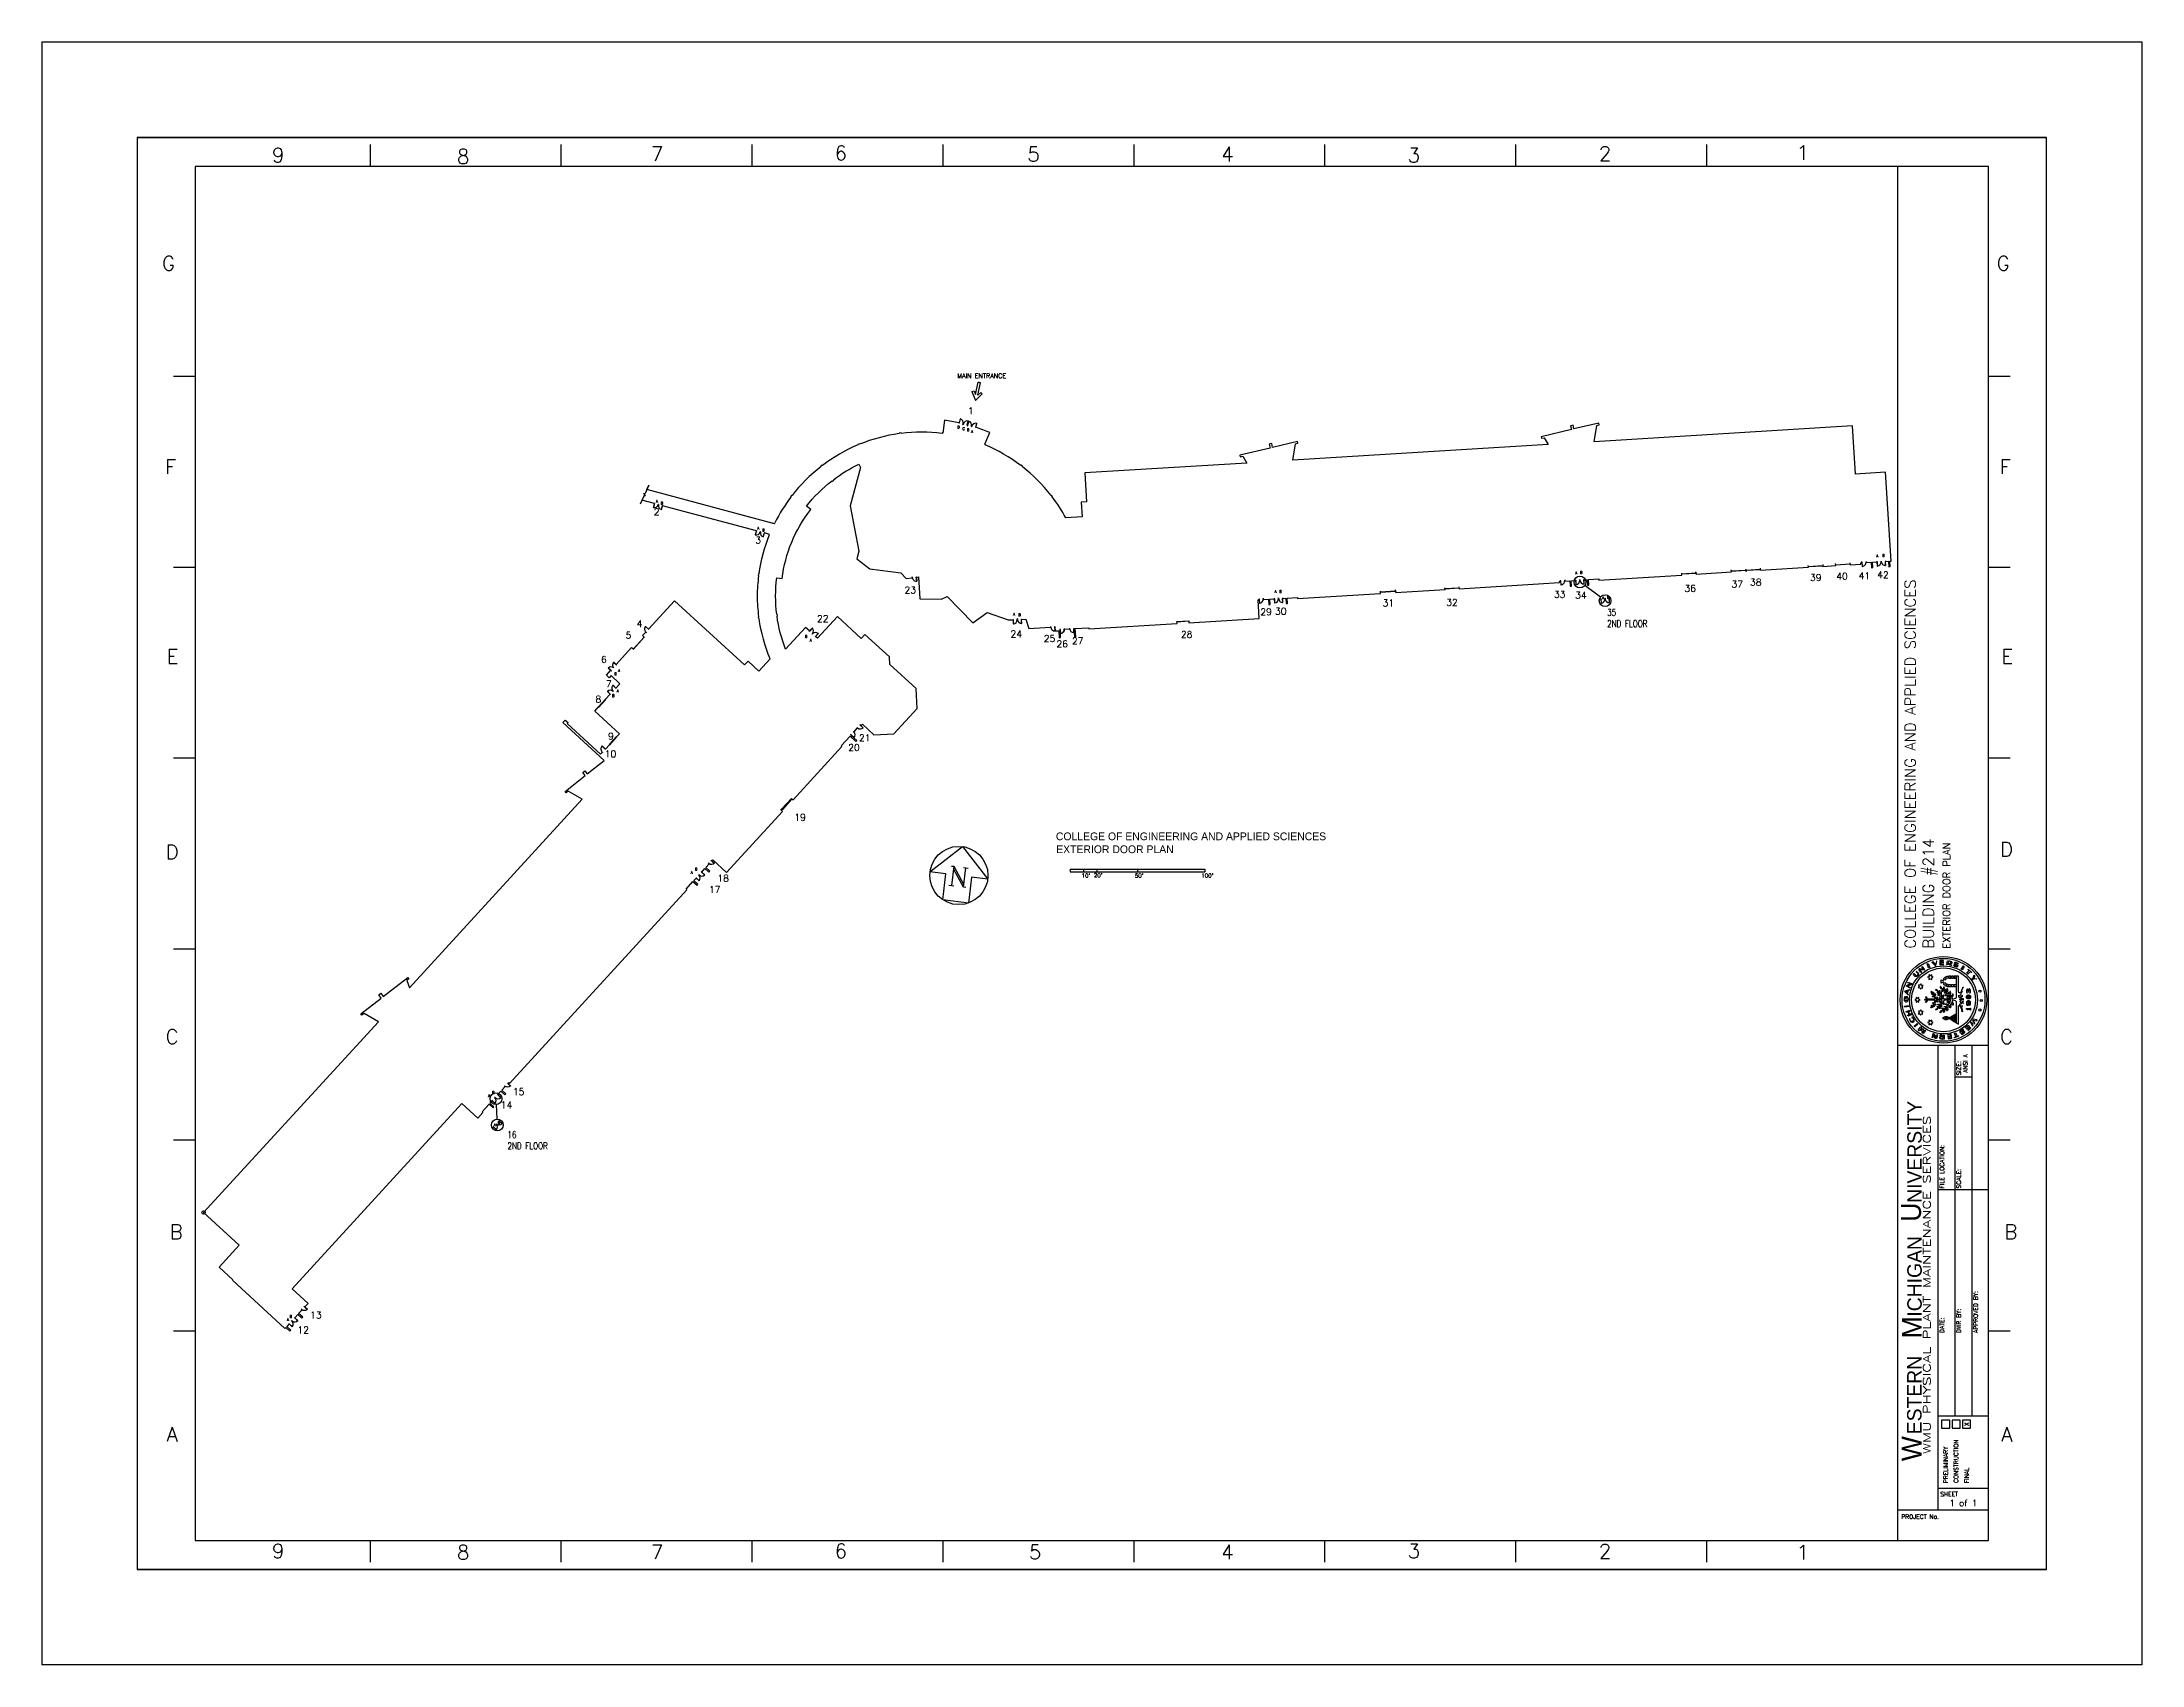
# Paper-space layout '8.5 x 11' of a CAD drawing. Header units: inches. Extents: x -17.9 to -6.9, y -5.1 to 3.4.
# The model-space entities are those that its viewports show. They can reach past a viewport. Long polylines and large blocks are cut down to what shows.
import ezdxf
from ezdxf.enums import TextEntityAlignment as Align

# ---------------------------------------------------------------- set-up
doc = ezdxf.new("R2010")
doc.units = ezdxf.units.IN
doc.header["$LTSCALE"] = 48
doc.header["$MEASUREMENT"] = 0
doc.layers.get('0').update_dxf_attribs({"linetype": 'CONTINUOUS'})
for name, color, linetype in [('A-DOOR-EXTR', 4, 'CONTINUOUS'), ('A-FLOR-EVTR', 7, 'CONTINUOUS'), ('A-NRTH', 3, 'CONTINUOUS'), ('A-SCAL', 7, 'CONTINUOUS'), ('A-TEXT', 3, 'CONTINUOUS'), ('A-WALL-EXTR', 7, 'CONTINUOUS'), ('REF-POINT', 1, 'CONTINUOUS'), ('SP-GROSS', 4, 'CONTINUOUS'), ('X-TTLB', 7, 'CONTINUOUS')]:
    doc.layers.add(name, color=color, linetype=linetype)
doc.layers.get('SP-GROSS').off()
doc.styles.add('ADESK1', font='romans')
doc.styles.add('ARCH', font='arch.shx')
doc.styles.add('ROMANC', font='romanc', dxfattribs={"height": 6})
doc.styles.add('ROMAND', font='romand', dxfattribs={"height": 0.1})
doc.styles.add('ROMANS', font='ROMANS', dxfattribs={"width": 0.78})
doc.styles.get("Standard").update_dxf_attribs({"font": 'ROMANS.SHX'})
doc.styles.add('TITLE$0$AU101', font='AU101S01.SHX', dxfattribs={"height": 16})

psp = doc.layouts.new('8.5 x 11')

msp = doc.modelspace()

# ---------------------------------------------------------------- texts
at = {"layer": 'A-DOOR-EXTR', "linetype": 'Continuous'}
for s, p in [('1', (6804, 7107)), ('2', (4008, 6207)), ('3', (4912, 5955)), ('37', (13603, 5563)), ('38', (13768, 5581)), ('39', (14302, 5622)), ('40', (14536, 5634)), ('41', (14735, 5638)), ('42', (14900, 5647)), ('23', (6240, 5511)), ('31', (10497, 5396)), ('32', (11063, 5401)), ('33', (12022, 5472)), ('34', (12211, 5465)), ('36', (13184, 5526)), ('4', (3856, 5210)), ('22', (5461, 5256)), ('29', (9408, 5317)), ('30', (9539, 5322)), ('5', (3757, 5109)), ('24', (7184, 5120)), ('25', (7480, 5079)), ('26', (7593, 5032)), ('27', (7731, 5058)), ('28', (8701, 5116)), ('6', (3538, 4893)), ('7', (3581, 4677)), ('8', (3489, 4539)), ('9', (3601, 4210)), ('20', (5739, 4109)), ('21', (5835, 4196)), ('10', (3571, 4052)), ('19', (5259, 3488)), ('18', (4574, 2946)), ('17', (4499, 2845)), ('14', (2645, 927)), ('15', (2753, 1046)), ('13', (948, -943)), ('12', (835, -1076))]:
    msp.add_text(s, height=60, dxfattribs=at).set_placement(p)
at = {"layer": 'A-DOOR-EXTR', "linetype": 'Continuous', "char_height": 24, "width": 22.57, "attachment_point": 1, "style": 'ROMANS'}
for s, insert in [('D', (6712, 7004)), ('C', (6757, 6989)), ('B', (6796, 6979)), ('A', (6834, 6965)), ('A', (4027, 6343)), ('B', (4071, 6326)), ('A', (4930, 6104)), ('B', (4974, 6087)), ('A', (14892, 5857)), ('B', (14946, 5861)), ('A', (12213, 5705)), ('B', (12256, 5709)), ('A', (9535, 5540)), ('B', (9577, 5540)), ('A', (12452, 5485)), ('B', (12495, 5489)), ('A', (7208, 5338)), ('B', (7255, 5333)), ('B', (5355, 5139)), ('A', (5397, 5106)), ('B', (3657, 4806)), ('A', (3690, 4837)), ('B', (3638, 4613)), ('A', (3678, 4655)), ('A', (4337, 3039)), ('B', (4375, 3068)), ('A', (2533, 1052)), ('B', (2569, 1079)), ('A', (2583, 793)), ('B', (2618, 812)), ('B', (767, -915)), ('A', (742, -941))]:
    msp.add_mtext(s, dxfattribs=dict(at, insert=insert))
at = {"layer": 'A-DOOR-EXTR', "linetype": 'Continuous', "char_height": 60, "attachment_point": 1, "style": 'ROMANS'}
for s, insert in [('35 \\P2ND FLOOR', (12496, 5372)), ('16 \\P2ND FLOOR', (2705, 723))]:
    msp.add_mtext_dynamic_manual_height_columns(s, width=474.93, gutter_width=60, heights=[0], dxfattribs=dict(at, insert=insert))
at = {"layer": 'A-TEXT', "color": 3, "linetype": 'Continuous'}
msp.add_text('MAIN ENTRANCE', height=41.25, dxfattribs=at).set_placement((6710, 7428))
at = {"layer": 'A-TEXT', "lineweight": 18, "style": 'ARCH'}
for s, p in [('COLLEGE OF ENGINEERING AND APPLIED SCIENCES', (7588, 3314)), ('EXTERIOR DOOR PLAN', (7591, 3199))]:
    msp.add_text(s, height=69.34, dxfattribs=at).set_placement(p)

# ---------------------------------------------------------------- blocks, each defined once
blk = doc.blocks.new('8.5 X 11 TITLEBLOCK')
for p, q in [((1.838, -1.174), (2.314, -1.174)), ((2.049, -1.174), (2.049, -3.608)), ((2.138, -1.174), (2.138, -3.115)), ((2.226, -1.174), (2.226, -3.115)), ((2.138, -1.34), (2.226, -1.34)), ((2.049, -1.931), (2.314, -1.931)), ((2.049, -3.115), (2.314, -3.115)), ((2.049, -3.494), (2.314, -3.494)), ((1.838, -3.608), (2.314, -3.608))]:
    blk.add_line(p, q)
at = {"layer": 'X-TTLB'}
for p, q in [((-7.883, 4.08), (3.117, 4.08)), ((-7.883, 4.08), (-7.883, -4.42)), ((3.117, 4.08), (3.117, -4.42)), ((3.117, 3.946), (3.117, -4.286)), ((3.117, 3.68), (3.117, -4.22)), ((-7.383, 3.58), (2.617, 3.58)), ((2.617, 3.58), (-7.383, 3.58)), ((-7.383, 3.58), (-7.383, -3.92)), ((-6.162, 3.428), (-6.162, 3.542)), ((-5.162, 3.428), (-5.162, 3.542)), ((-4.162, 3.428), (-4.162, 3.542)), ((-3.162, 3.428), (-3.162, 3.542)), ((-2.162, 3.428), (-2.162, 3.542)), ((-2.162, 3.428), (-2.162, 3.542)), ((-1.162, 3.428), (-1.162, 3.542)), ((-0.162, 3.428), (-0.162, 3.542)), ((0.838, 3.428), (0.838, 3.542)), ((2.617, -3.92), (2.617, 3.58)), ((2.617, 3.466), (2.617, 3.58)), ((2.314, 3.428), (-7.08, 3.428)), ((-7.08, 3.428), (-7.08, -3.769)), ((1.838, -3.769), (1.838, 3.428)), ((2.314, -3.769), (2.314, 3.428)), ((2.314, 2.33), (2.314, 3.428)), ((-7.193, 2.33), (-7.08, 2.33)), ((2.314, 2.33), (2.428, 2.33)), ((-7.193, 1.33), (-7.08, 1.33)), ((2.314, 1.33), (2.428, 1.33)), ((-7.193, 0.33), (-7.08, 0.33)), ((2.314, 0.33), (2.428, 0.33)), ((-7.193, -0.67), (-7.08, -0.67)), ((-7.193, -0.67), (-7.08, -0.67)), ((1.965, -0.764), (1.967, -0.763)), ((1.973, -0.775), (1.965, -0.764)), ((1.967, -0.763), (1.979, -0.78)), ((1.992, -0.749), (1.997, -0.747)), ((2, -0.769), (1.992, -0.749)), ((1.997, -0.747), (2.006, -0.767)), ((2.006, -0.767), (2, -0.769)), ((2.024, -0.738), (2.017, -0.739)), ((2.017, -0.739), (2.034, -0.757)), ((2.037, -0.752), (2.024, -0.738)), ((2.034, -0.757), (2.038, -0.757)), ((2.041, -0.734), (2.037, -0.752)), ((2.038, -0.757), (2.043, -0.734)), ((2.043, -0.734), (2.041, -0.734)), ((2.064, -0.731), (2.058, -0.731)), ((2.058, -0.731), (2.059, -0.753)), ((2.059, -0.753), (2.065, -0.752)), ((2.078, -0.731), (2.064, -0.731)), ((2.064, -0.733), (2.078, -0.732)), ((2.065, -0.741), (2.064, -0.733)), ((2.079, -0.741), (2.065, -0.741)), ((2.065, -0.742), (2.079, -0.741)), ((2.065, -0.751), (2.065, -0.742)), ((2.079, -0.751), (2.065, -0.751)), ((2.065, -0.752), (2.079, -0.752)), ((2.078, -0.732), (2.078, -0.731)), ((2.079, -0.741), (2.079, -0.741)), ((2.079, -0.752), (2.079, -0.751)), ((2.079, -0.752), (2.079, -0.751)), ((2.096, -0.752), (2.099, -0.732)), ((2.101, -0.754), (2.096, -0.752)), ((2.099, -0.732), (2.115, -0.734)), ((2.103, -0.746), (2.101, -0.754)), ((2.105, -0.734), (2.103, -0.744)), ((2.103, -0.744), (2.11, -0.746)), ((2.107, -0.746), (2.103, -0.746)), ((2.112, -0.735), (2.105, -0.734)), ((2.113, -0.755), (2.107, -0.746)), ((2.11, -0.746), (2.114, -0.745)), ((2.115, -0.736), (2.112, -0.735)), ((2.118, -0.746), (2.113, -0.748)), ((2.113, -0.748), (2.119, -0.757)), ((2.119, -0.757), (2.113, -0.755)), ((2.114, -0.745), (2.116, -0.742)), ((2.115, -0.734), (2.119, -0.736)), ((2.116, -0.739), (2.115, -0.736)), ((2.116, -0.742), (2.116, -0.739)), ((2.121, -0.744), (2.118, -0.746)), ((2.118, -0.756), (2.118, -0.757)), ((2.119, -0.736), (2.121, -0.74)), ((2.121, -0.74), (2.121, -0.744)), ((2.132, -0.755), (2.13, -0.756)), ((2.13, -0.756), (2.133, -0.76)), ((2.133, -0.757), (2.132, -0.755)), ((2.135, -0.743), (2.133, -0.746)), ((2.133, -0.746), (2.135, -0.75)), ((2.136, -0.759), (2.133, -0.757)), ((2.133, -0.76), (2.14, -0.763)), ((2.137, -0.742), (2.135, -0.743)), ((2.135, -0.75), (2.138, -0.752)), ((2.14, -0.762), (2.136, -0.759)), ((2.14, -0.741), (2.137, -0.742)), ((2.138, -0.752), (2.147, -0.757)), ((2.139, -0.746), (2.14, -0.744)), ((2.139, -0.748), (2.139, -0.746)), ((2.152, -0.755), (2.139, -0.748)), ((2.144, -0.742), (2.14, -0.741)), ((2.14, -0.744), (2.144, -0.743)), ((2.145, -0.762), (2.14, -0.762)), ((2.14, -0.763), (2.146, -0.764)), ((2.151, -0.744), (2.144, -0.742)), ((2.144, -0.743), (2.149, -0.745)), ((2.147, -0.761), (2.145, -0.762)), ((2.146, -0.764), (2.15, -0.764)), ((2.147, -0.757), (2.148, -0.759)), ((2.148, -0.759), (2.147, -0.761)), ((2.149, -0.745), (2.153, -0.747)), ((2.15, -0.764), (2.152, -0.763)), ((2.156, -0.748), (2.151, -0.744)), ((2.154, -0.758), (2.152, -0.755)), ((2.152, -0.763), (2.154, -0.758)), ((2.153, -0.747), (2.155, -0.749)), ((2.154, -0.758), (2.154, -0.758)), ((2.155, -0.749), (2.156, -0.748)), ((2.171, -0.777), (2.182, -0.759)), ((2.187, -0.762), (2.176, -0.78)), ((2.182, -0.759), (2.187, -0.762)), ((2.314, -0.67), (2.428, -0.67)), ((2.314, -0.67), (2.428, -0.67)), ((1.884, -0.866), (1.886, -0.861)), ((1.903, -0.875), (1.884, -0.866)), ((1.884, -0.866), (1.884, -0.866)), ((1.886, -0.861), (1.904, -0.852)), ((1.912, -0.856), (1.889, -0.866)), ((1.889, -0.866), (1.904, -0.873)), ((1.892, -0.847), (1.893, -0.845)), ((1.904, -0.852), (1.892, -0.847)), ((1.893, -0.845), (1.913, -0.853)), ((1.904, -0.873), (1.903, -0.875)), ((1.913, -0.853), (1.912, -0.856)), ((1.913, -0.853), (1.913, -0.853)), ((1.92, -0.804), (1.924, -0.799)), ((1.93, -0.814), (1.92, -0.804)), ((1.924, -0.799), (1.934, -0.809)), ((1.935, -0.815), (1.93, -0.814)), ((1.934, -0.809), (1.937, -0.811)), ((1.945, -0.798), (1.935, -0.788)), ((1.935, -0.788), (1.935, -0.788)), ((1.935, -0.788), (1.946, -0.797)), ((1.938, -0.814), (1.935, -0.815)), ((1.937, -0.811), (1.941, -0.809)), ((1.942, -0.812), (1.938, -0.814)), ((1.941, -0.809), (1.945, -0.805)), ((1.945, -0.809), (1.942, -0.812)), ((1.946, -0.801), (1.945, -0.798)), ((1.945, -0.805), (1.946, -0.801)), ((1.947, -0.804), (1.945, -0.809)), ((1.946, -0.797), (1.947, -0.801)), ((1.947, -0.801), (1.947, -0.804)), ((1.948, -0.777), (1.952, -0.773)), ((1.96, -0.794), (1.948, -0.777)), ((1.952, -0.773), (1.973, -0.775)), ((1.977, -0.782), (1.952, -0.779)), ((1.952, -0.779), (1.962, -0.792)), ((1.962, -0.792), (1.96, -0.794)), ((1.979, -0.78), (1.977, -0.782)), ((2.061, -0.867), (2.061, -0.868)), ((2.064, -0.868), (2.061, -0.867)), ((2.061, -0.868), (2.061, -0.87)), ((2.061, -0.87), (2.063, -0.875)), ((2.063, -0.875), (2.065, -0.879)), ((2.068, -0.873), (2.064, -0.868)), ((2.065, -0.837), (2.066, -0.832)), ((2.065, -0.843), (2.065, -0.837)), ((2.066, -0.849), (2.065, -0.843)), ((2.065, -0.879), (2.068, -0.88)), ((2.066, -0.832), (2.076, -0.835)), ((2.076, -0.845), (2.066, -0.849)), ((2.07, -0.876), (2.068, -0.873)), ((2.068, -0.88), (2.07, -0.88)), ((2.071, -0.877), (2.07, -0.876)), ((2.07, -0.88), (2.079, -0.886)), ((2.075, -0.879), (2.071, -0.877)), ((2.076, -0.835), (2.075, -0.84)), ((2.075, -0.84), (2.076, -0.845)), ((2.081, -0.882), (2.075, -0.879)), ((2.076, -0.845), (2.076, -0.845)), ((2.08, -0.825), (2.077, -0.829)), ((2.077, -0.829), (2.087, -0.832)), ((2.087, -0.847), (2.077, -0.851)), ((2.077, -0.851), (2.08, -0.856)), ((2.078, -0.851), (2.078, -0.851)), ((2.078, -0.851), (2.078, -0.851)), ((2.079, -0.868), (2.078, -0.87)), ((2.078, -0.87), (2.078, -0.873)), ((2.078, -0.873), (2.079, -0.877)), ((2.079, -0.851), (2.079, -0.851)), ((2.079, -0.851), (2.079, -0.851)), ((2.08, -0.868), (2.079, -0.868)), ((2.079, -0.877), (2.081, -0.882)), ((2.083, -0.821), (2.08, -0.825)), ((2.08, -0.85), (2.08, -0.85)), ((2.08, -0.85), (2.08, -0.85)), ((2.08, -0.856), (2.083, -0.859)), ((2.082, -0.871), (2.08, -0.868)), ((2.081, -0.85), (2.081, -0.85)), ((2.082, -0.849), (2.082, -0.849)), ((2.082, -0.85), (2.082, -0.85)), ((2.084, -0.874), (2.082, -0.871)), ((2.086, -0.818), (2.083, -0.821)), ((2.083, -0.849), (2.083, -0.849)), ((2.083, -0.849), (2.083, -0.849)), ((2.083, -0.859), (2.086, -0.862)), ((2.084, -0.849), (2.084, -0.849)), ((2.084, -0.849), (2.084, -0.849)), ((2.085, -0.877), (2.084, -0.874)), ((2.084, -0.881), (2.085, -0.877)), ((2.085, -0.848), (2.085, -0.848)), ((2.093, -0.826), (2.086, -0.818)), ((2.086, -0.848), (2.086, -0.848)), ((2.086, -0.848), (2.086, -0.848)), ((2.086, -0.862), (2.093, -0.854)), ((2.087, -0.832), (2.09, -0.829)), ((2.09, -0.851), (2.087, -0.847)), ((2.087, -0.847), (2.087, -0.847)), ((2.087, -0.848), (2.087, -0.848)), ((2.089, -0.816), (2.093, -0.814)), ((2.095, -0.825), (2.089, -0.816)), ((2.095, -0.855), (2.089, -0.864)), ((2.089, -0.864), (2.093, -0.866)), ((2.09, -0.829), (2.093, -0.826)), ((2.093, -0.854), (2.09, -0.851)), ((2.093, -0.814), (2.098, -0.813)), ((2.093, -0.866), (2.098, -0.867)), ((2.099, -0.824), (2.095, -0.825)), ((2.099, -0.857), (2.095, -0.855)), ((2.097, -0.878), (2.096, -0.879)), ((2.096, -0.879), (2.096, -0.882)), ((2.098, -0.878), (2.097, -0.878)), ((2.098, -0.813), (2.102, -0.813)), ((2.098, -0.867), (2.102, -0.868)), ((2.099, -0.88), (2.098, -0.878)), ((2.102, -0.823), (2.099, -0.824)), ((2.102, -0.857), (2.099, -0.857)), ((2.1, -0.882), (2.099, -0.88)), ((2.102, -0.813), (2.102, -0.823)), ((2.102, -0.868), (2.102, -0.857)), ((2.102, -0.868), (2.102, -0.857)), ((2.117, -0.813), (2.106, -0.813)), ((2.106, -0.813), (2.106, -0.823)), ((2.106, -0.823), (2.117, -0.823)), ((2.106, -0.868), (2.106, -0.857)), ((2.106, -0.857), (2.117, -0.857)), ((2.117, -0.868), (2.106, -0.868)), ((2.117, -0.823), (2.117, -0.813)), ((2.117, -0.857), (2.117, -0.868)), ((2.131, -0.813), (2.12, -0.813)), ((2.12, -0.813), (2.12, -0.823)), ((2.12, -0.813), (2.12, -0.823)), ((2.12, -0.823), (2.131, -0.823)), ((2.12, -0.857), (2.131, -0.857)), ((2.12, -0.868), (2.12, -0.857)), ((2.131, -0.868), (2.12, -0.868)), ((2.131, -0.823), (2.131, -0.813)), ((2.131, -0.857), (2.131, -0.868)), ((2.134, -0.813), (2.134, -0.823)), ((2.145, -0.813), (2.134, -0.813)), ((2.134, -0.823), (2.145, -0.823)), ((2.134, -0.857), (2.145, -0.857)), ((2.134, -0.868), (2.134, -0.857)), ((2.145, -0.868), (2.134, -0.868)), ((2.156, -0.813), (2.145, -0.813)), ((2.145, -0.813), (2.145, -0.926)), ((2.145, -0.823), (2.145, -0.813)), ((2.145, -0.857), (2.145, -0.868)), ((2.156, -0.888), (2.156, -0.813)), ((2.175, -0.88), (2.17, -0.894)), ((2.176, -0.78), (2.171, -0.777)), ((2.178, -0.873), (2.175, -0.88)), ((2.175, -0.882), (2.179, -0.876)), ((2.18, -0.871), (2.178, -0.873)), ((2.179, -0.876), (2.183, -0.872)), ((2.181, -0.872), (2.18, -0.871)), ((2.183, -0.872), (2.181, -0.872)), ((2.181, -0.872), (2.181, -0.872)), ((2.2, -0.798), (2.213, -0.784)), ((2.205, -0.803), (2.2, -0.798)), ((2.219, -0.789), (2.205, -0.803)), ((2.207, -0.778), (2.208, -0.777)), ((2.213, -0.784), (2.207, -0.778)), ((2.208, -0.777), (2.226, -0.793)), ((2.225, -0.794), (2.219, -0.789)), ((2.226, -0.793), (2.225, -0.794)), ((2.226, -0.794), (2.226, -0.793)), ((2.226, -0.827), (2.234, -0.822)), ((2.23, -0.832), (2.226, -0.827)), ((2.237, -0.827), (2.23, -0.832)), ((2.234, -0.822), (2.238, -0.806)), ((2.253, -0.828), (2.237, -0.827)), ((2.238, -0.806), (2.241, -0.811)), ((2.241, -0.811), (2.238, -0.825)), ((2.238, -0.825), (2.251, -0.826)), ((2.251, -0.826), (2.253, -0.828)), ((2.253, -0.828), (2.253, -0.828)), ((1.873, -0.922), (1.872, -0.929)), ((1.872, -0.929), (1.872, -0.934)), ((1.872, -0.934), (1.872, -0.94)), ((1.872, -0.94), (1.875, -0.944)), ((1.877, -0.922), (1.873, -0.922)), ((1.873, -0.932), (1.875, -0.926)), ((1.874, -0.937), (1.873, -0.932)), ((1.876, -0.94), (1.874, -0.937)), ((1.874, -0.97), (1.895, -0.966)), ((1.875, -0.975), (1.874, -0.97)), ((1.875, -0.926), (1.877, -0.922)), ((1.875, -0.944), (1.877, -0.946)), ((1.896, -0.972), (1.875, -0.975)), ((1.876, -0.894), (1.877, -0.89)), ((1.894, -0.911), (1.876, -0.894)), ((1.876, -0.894), (1.876, -0.894)), ((1.881, -0.941), (1.876, -0.94)), ((1.877, -0.89), (1.901, -0.883)), ((1.891, -0.891), (1.877, -0.895)), ((1.877, -0.895), (1.888, -0.904)), ((1.877, -0.946), (1.879, -0.947)), ((1.879, -0.947), (1.885, -0.947)), ((1.89, -0.922), (1.881, -0.921)), ((1.881, -0.921), (1.881, -0.931)), ((1.881, -0.931), (1.882, -0.931)), ((1.885, -0.941), (1.881, -0.941)), ((1.882, -0.931), (1.883, -0.925)), ((1.883, -0.925), (1.889, -0.925)), ((1.888, -0.94), (1.885, -0.941)), ((1.885, -0.947), (1.887, -0.946)), ((1.887, -0.946), (1.889, -0.945)), ((1.891, -0.89), (1.888, -0.905)), ((1.888, -0.904), (1.891, -0.891)), ((1.888, -0.905), (1.894, -0.91)), ((1.891, -0.937), (1.888, -0.94)), ((1.889, -0.925), (1.891, -0.927)), ((1.889, -0.945), (1.892, -0.94)), ((1.892, -0.926), (1.89, -0.922)), ((1.9, -0.887), (1.891, -0.89)), ((1.891, -0.927), (1.892, -0.932)), ((1.892, -0.932), (1.891, -0.937)), ((1.893, -0.932), (1.892, -0.926)), ((1.892, -0.94), (1.893, -0.932)), ((1.894, -0.91), (1.894, -0.909)), ((1.894, -0.91), (1.894, -0.911)), ((1.895, -0.966), (1.896, -0.972)), ((1.901, -0.883), (1.9, -0.887)), ((1.981, -0.935), (1.978, -0.937)), ((1.978, -0.937), (1.978, -0.938)), ((1.981, -0.937), (1.978, -0.938)), ((1.987, -0.933), (1.981, -0.935)), ((1.987, -0.939), (1.981, -0.937)), ((1.985, -0.922), (1.984, -0.923)), ((1.984, -0.923), (1.985, -0.926)), ((1.984, -0.949), (1.985, -0.946)), ((1.985, -0.95), (1.984, -0.949)), ((1.986, -0.921), (1.985, -0.922)), ((1.985, -0.926), (1.99, -0.934)), ((1.985, -0.946), (1.99, -0.938)), ((1.986, -0.951), (1.985, -0.95)), ((1.99, -0.925), (1.986, -0.921)), ((1.99, -0.947), (1.986, -0.951)), ((1.99, -0.934), (1.987, -0.933)), ((1.99, -0.938), (1.987, -0.939)), ((1.993, -0.929), (1.99, -0.925)), ((1.993, -0.943), (1.99, -0.947)), ((1.993, -0.933), (1.993, -0.929)), ((1.993, -0.934), (1.993, -0.933)), ((2.034, -0.934), (1.993, -0.934)), ((1.993, -0.938), (1.993, -0.939)), ((2.034, -0.938), (1.993, -0.938)), ((1.993, -0.939), (1.993, -0.943)), ((2.011, -0.893), (2.011, -0.894)), ((2.013, -0.893), (2.011, -0.893)), ((2.011, -0.894), (2.014, -0.898)), ((2.011, -0.978), (2.014, -0.974)), ((2.011, -0.979), (2.011, -0.978)), ((2.013, -0.979), (2.011, -0.979)), ((2.018, -0.895), (2.013, -0.893)), ((2.018, -0.977), (2.013, -0.979)), ((2.014, -0.898), (2.018, -0.9)), ((2.015, -0.904), (2.014, -0.906)), ((2.014, -0.906), (2.018, -0.907)), ((2.014, -0.966), (2.018, -0.965)), ((2.015, -0.968), (2.014, -0.966)), ((2.014, -0.974), (2.018, -0.972)), ((2.018, -0.904), (2.015, -0.904)), ((2.018, -0.968), (2.015, -0.968)), ((2.02, -0.898), (2.018, -0.895)), ((2.018, -0.9), (2.023, -0.906)), ((2.021, -0.904), (2.018, -0.904)), ((2.018, -0.907), (2.022, -0.907)), ((2.018, -0.965), (2.022, -0.965)), ((2.018, -0.972), (2.023, -0.966)), ((2.021, -0.968), (2.018, -0.968)), ((2.02, -0.974), (2.018, -0.977)), ((2.02, -0.917), (2.019, -0.919)), ((2.019, -0.919), (2.021, -0.92)), ((2.019, -0.953), (2.021, -0.952)), ((2.02, -0.955), (2.019, -0.953)), ((2.02, -0.899), (2.02, -0.898)), ((2.025, -0.905), (2.02, -0.899)), ((2.023, -0.916), (2.02, -0.917)), ((2.02, -0.919), (2.02, -0.918)), ((2.023, -0.956), (2.02, -0.955)), ((2.025, -0.967), (2.02, -0.973)), ((2.02, -0.973), (2.02, -0.974)), ((2.023, -0.906), (2.021, -0.904)), ((2.021, -0.92), (2.027, -0.92)), ((2.021, -0.952), (2.027, -0.952)), ((2.023, -0.966), (2.021, -0.968)), ((2.022, -0.907), (2.023, -0.907)), ((2.022, -0.965), (2.023, -0.965)), ((2.023, -0.907), (2.029, -0.915)), ((2.027, -0.915), (2.023, -0.916)), ((2.027, -0.957), (2.023, -0.956)), ((2.023, -0.965), (2.029, -0.957)), ((2.026, -0.9), (2.025, -0.905)), ((2.026, -0.972), (2.025, -0.967)), ((2.026, -0.898), (2.026, -0.899)), ((2.028, -0.899), (2.026, -0.898)), ((2.026, -0.899), (2.026, -0.9)), ((2.026, -0.973), (2.026, -0.972)), ((2.026, -0.973), (2.026, -0.974)), ((2.026, -0.974), (2.026, -0.973)), ((2.028, -0.973), (2.026, -0.974)), ((2.027, -0.907), (2.028, -0.905)), ((2.032, -0.914), (2.027, -0.907)), ((2.029, -0.915), (2.027, -0.915)), ((2.027, -0.92), (2.029, -0.918)), ((2.027, -0.952), (2.029, -0.954)), ((2.029, -0.957), (2.027, -0.957)), ((2.032, -0.958), (2.027, -0.965)), ((2.027, -0.965), (2.028, -0.967)), ((2.029, -0.901), (2.028, -0.899)), ((2.028, -0.905), (2.029, -0.901)), ((2.028, -0.967), (2.029, -0.971)), ((2.029, -0.971), (2.028, -0.973)), ((2.029, -0.918), (2.034, -0.934)), ((2.029, -0.954), (2.034, -0.938)), ((2.033, -0.908), (2.032, -0.914)), ((2.032, -0.917), (2.035, -0.914)), ((2.038, -0.93), (2.032, -0.917)), ((2.038, -0.942), (2.032, -0.955)), ((2.032, -0.955), (2.035, -0.958)), ((2.033, -0.964), (2.032, -0.958)), ((2.035, -0.907), (2.033, -0.908)), ((2.035, -0.965), (2.033, -0.964)), ((2.037, -0.907), (2.035, -0.907)), ((2.035, -0.914), (2.037, -0.91)), ((2.035, -0.958), (2.037, -0.962)), ((2.037, -0.965), (2.035, -0.965)), ((2.037, -0.882), (2.036, -0.884)), ((2.036, -0.884), (2.036, -0.885)), ((2.036, -0.885), (2.037, -0.887)), ((2.036, -0.987), (2.037, -0.985)), ((2.036, -0.988), (2.036, -0.987)), ((2.037, -0.99), (2.036, -0.988)), ((2.04, -0.882), (2.037, -0.882)), ((2.037, -0.887), (2.042, -0.888)), ((2.037, -0.91), (2.037, -0.907)), ((2.037, -0.962), (2.037, -0.965)), ((2.037, -0.985), (2.042, -0.984)), ((2.04, -0.99), (2.037, -0.99)), ((2.041, -0.927), (2.038, -0.93)), ((2.041, -0.945), (2.038, -0.942)), ((2.039, -0.932), (2.04, -0.931)), ((2.039, -0.934), (2.039, -0.932)), ((2.071, -0.933), (2.039, -0.934)), ((2.071, -0.939), (2.039, -0.938)), ((2.039, -0.938), (2.039, -0.94)), ((2.039, -0.94), (2.04, -0.941)), ((2.044, -0.884), (2.04, -0.882)), ((2.04, -0.931), (2.043, -0.93)), ((2.04, -0.941), (2.043, -0.942)), ((2.044, -0.988), (2.04, -0.99)), ((2.043, -0.924), (2.041, -0.927)), ((2.043, -0.948), (2.041, -0.945)), ((2.042, -0.888), (2.044, -0.889)), ((2.042, -0.984), (2.044, -0.983)), ((2.045, -0.922), (2.043, -0.924)), ((2.043, -0.93), (2.046, -0.927)), ((2.043, -0.942), (2.046, -0.945)), ((2.045, -0.95), (2.043, -0.948)), ((2.045, -0.887), (2.044, -0.884)), ((2.044, -0.889), (2.054, -0.898)), ((2.045, -0.899), (2.044, -0.9)), ((2.044, -0.9), (2.046, -0.901)), ((2.044, -0.972), (2.046, -0.971)), ((2.045, -0.973), (2.044, -0.972)), ((2.044, -0.983), (2.054, -0.974)), ((2.045, -0.985), (2.044, -0.988)), ((2.049, -0.889), (2.045, -0.887)), ((2.046, -0.897), (2.045, -0.899)), ((2.046, -0.925), (2.045, -0.922)), ((2.046, -0.947), (2.045, -0.95)), ((2.046, -0.975), (2.045, -0.973)), ((2.049, -0.983), (2.045, -0.985)), ((2.05, -0.897), (2.046, -0.897)), ((2.046, -0.901), (2.053, -0.9)), ((2.046, -0.927), (2.046, -0.925)), ((2.046, -0.945), (2.046, -0.947)), ((2.046, -0.971), (2.053, -0.972)), ((2.05, -0.975), (2.046, -0.975)), ((2.049, -0.909), (2.048, -0.912)), ((2.048, -0.912), (2.05, -0.913)), ((2.048, -0.96), (2.05, -0.959)), ((2.049, -0.963), (2.048, -0.96)), ((2.056, -0.896), (2.049, -0.889)), ((2.053, -0.908), (2.049, -0.909)), ((2.053, -0.964), (2.049, -0.963)), ((2.056, -0.976), (2.049, -0.983)), ((2.054, -0.898), (2.05, -0.897)), ((2.05, -0.913), (2.057, -0.913)), ((2.05, -0.959), (2.057, -0.959)), ((2.054, -0.974), (2.05, -0.975)), ((2.053, -0.9), (2.061, -0.908)), ((2.058, -0.908), (2.053, -0.908)), ((2.058, -0.964), (2.053, -0.964)), ((2.053, -0.972), (2.061, -0.964)), ((2.057, -0.923), (2.055, -0.925)), ((2.055, -0.925), (2.056, -0.927)), ((2.055, -0.947), (2.056, -0.945)), ((2.057, -0.949), (2.055, -0.947)), ((2.057, -0.889), (2.056, -0.892)), ((2.056, -0.892), (2.056, -0.896)), ((2.056, -0.927), (2.059, -0.928)), ((2.056, -0.945), (2.059, -0.944)), ((2.056, -0.98), (2.056, -0.976)), ((2.057, -0.983), (2.056, -0.98)), ((2.059, -0.889), (2.057, -0.889)), ((2.057, -0.913), (2.062, -0.911)), ((2.062, -0.922), (2.057, -0.923)), ((2.062, -0.95), (2.057, -0.949)), ((2.057, -0.959), (2.062, -0.961)), ((2.059, -0.983), (2.057, -0.983)), ((2.058, -0.899), (2.059, -0.897)), ((2.064, -0.907), (2.058, -0.899)), ((2.061, -0.908), (2.058, -0.908)), ((2.061, -0.964), (2.058, -0.964)), ((2.064, -0.965), (2.058, -0.973)), ((2.058, -0.973), (2.059, -0.975)), ((2.06, -0.89), (2.059, -0.889)), ((2.059, -0.897), (2.06, -0.894)), ((2.059, -0.928), (2.066, -0.927)), ((2.059, -0.944), (2.066, -0.945)), ((2.059, -0.975), (2.06, -0.978)), ((2.06, -0.982), (2.059, -0.983)), ((2.06, -0.894), (2.06, -0.89)), ((2.06, -0.978), (2.06, -0.982)), ((2.062, -0.911), (2.069, -0.923)), ((2.066, -0.922), (2.062, -0.922)), ((2.062, -0.961), (2.069, -0.949)), ((2.066, -0.95), (2.062, -0.95)), ((2.065, -0.898), (2.064, -0.9)), ((2.064, -0.9), (2.064, -0.903)), ((2.064, -0.903), (2.064, -0.907)), ((2.064, -0.969), (2.064, -0.965)), ((2.064, -0.972), (2.064, -0.969)), ((2.065, -0.974), (2.064, -0.972)), ((2.066, -0.898), (2.065, -0.898)), ((2.066, -0.974), (2.065, -0.974)), ((2.067, -0.898), (2.066, -0.898)), ((2.066, -0.91), (2.067, -0.909)), ((2.074, -0.921), (2.066, -0.91)), ((2.069, -0.923), (2.066, -0.922)), ((2.066, -0.927), (2.069, -0.926)), ((2.066, -0.945), (2.069, -0.946)), ((2.069, -0.949), (2.066, -0.95)), ((2.074, -0.952), (2.066, -0.962)), ((2.066, -0.962), (2.067, -0.963)), ((2.067, -0.974), (2.066, -0.974)), ((2.068, -0.902), (2.067, -0.898)), ((2.067, -0.909), (2.068, -0.906)), ((2.067, -0.963), (2.068, -0.966)), ((2.068, -0.97), (2.067, -0.974)), ((2.07, -0.888), (2.068, -0.89)), ((2.068, -0.89), (2.069, -0.892)), ((2.068, -0.906), (2.068, -0.902)), ((2.068, -0.966), (2.068, -0.97)), ((2.068, -0.97), (2.068, -0.97)), ((2.068, -0.982), (2.069, -0.98)), ((2.07, -0.984), (2.068, -0.982)), ((2.069, -0.892), (2.07, -0.894)), ((2.069, -0.926), (2.071, -0.933)), ((2.069, -0.946), (2.071, -0.939)), ((2.069, -0.98), (2.07, -0.978)), ((2.075, -0.886), (2.07, -0.888)), ((2.07, -0.894), (2.076, -0.891)), ((2.07, -0.978), (2.076, -0.981)), ((2.075, -0.986), (2.07, -0.984)), ((2.07, -0.992), (2.079, -0.986)), ((2.075, -0.916), (2.074, -0.921)), ((2.075, -0.956), (2.074, -0.952)), ((2.079, -0.886), (2.075, -0.886)), ((2.076, -0.912), (2.075, -0.916)), ((2.075, -0.923), (2.077, -0.922)), ((2.078, -0.928), (2.075, -0.923)), ((2.078, -0.944), (2.075, -0.949)), ((2.075, -0.949), (2.077, -0.95)), ((2.076, -0.96), (2.075, -0.956)), ((2.079, -0.986), (2.075, -0.986)), ((2.076, -0.891), (2.08, -0.887)), ((2.078, -0.911), (2.076, -0.912)), ((2.078, -0.961), (2.076, -0.96)), ((2.076, -0.981), (2.08, -0.985)), ((2.077, -0.922), (2.079, -0.919)), ((2.077, -0.95), (2.079, -0.953)), ((2.079, -0.912), (2.078, -0.911)), ((2.081, -0.934), (2.078, -0.928)), ((2.081, -0.938), (2.078, -0.944)), ((2.079, -0.96), (2.078, -0.961)), ((2.08, -0.914), (2.079, -0.912)), ((2.079, -0.919), (2.08, -0.914)), ((2.079, -0.953), (2.08, -0.958)), ((2.08, -0.958), (2.079, -0.96)), ((2.08, -0.887), (2.082, -0.886)), ((2.08, -0.958), (2.08, -0.957)), ((2.08, -0.985), (2.082, -0.986)), ((2.086, -0.896), (2.081, -0.898)), ((2.081, -0.898), (2.081, -0.899)), ((2.081, -0.899), (2.082, -0.9)), ((2.117, -0.934), (2.081, -0.934)), ((2.117, -0.938), (2.081, -0.938)), ((2.081, -0.973), (2.082, -0.972)), ((2.081, -0.973), (2.081, -0.973)), ((2.081, -0.974), (2.081, -0.973)), ((2.086, -0.976), (2.081, -0.974)), ((2.082, -0.886), (2.093, -0.896)), ((2.082, -0.9), (2.084, -0.901)), ((2.082, -0.972), (2.084, -0.971)), ((2.082, -0.986), (2.093, -0.976)), ((2.083, -0.883), (2.084, -0.881)), ((2.085, -0.883), (2.083, -0.883)), ((2.083, -0.989), (2.084, -0.991)), ((2.085, -0.989), (2.083, -0.989)), ((2.084, -0.901), (2.089, -0.9)), ((2.084, -0.971), (2.089, -0.972)), ((2.092, -0.887), (2.085, -0.883)), ((2.088, -0.91), (2.085, -0.913)), ((2.085, -0.913), (2.086, -0.914)), ((2.085, -0.959), (2.086, -0.958)), ((2.088, -0.962), (2.085, -0.959)), ((2.092, -0.985), (2.085, -0.989)), ((2.09, -0.895), (2.086, -0.896)), ((2.086, -0.914), (2.089, -0.915)), ((2.086, -0.958), (2.089, -0.957)), ((2.09, -0.977), (2.086, -0.976)), ((2.093, -0.908), (2.088, -0.91)), ((2.093, -0.964), (2.088, -0.962)), ((2.089, -0.9), (2.094, -0.898)), ((2.089, -0.915), (2.097, -0.914)), ((2.089, -0.957), (2.097, -0.958)), ((2.089, -0.972), (2.094, -0.974)), ((2.093, -0.896), (2.09, -0.895)), ((2.093, -0.976), (2.09, -0.977)), ((2.096, -0.891), (2.092, -0.887)), ((2.096, -0.981), (2.092, -0.985)), ((2.097, -0.907), (2.093, -0.908)), ((2.097, -0.965), (2.093, -0.964)), ((2.094, -0.898), (2.104, -0.909)), ((2.094, -0.974), (2.104, -0.963)), ((2.096, -0.882), (2.095, -0.888)), ((2.095, -0.888), (2.096, -0.891)), ((2.095, -0.984), (2.096, -0.981)), ((2.096, -0.99), (2.095, -0.984)), ((2.099, -0.922), (2.096, -0.925)), ((2.096, -0.925), (2.097, -0.927)), ((2.096, -0.947), (2.097, -0.945)), ((2.099, -0.95), (2.096, -0.947)), ((2.1, -0.908), (2.097, -0.907)), ((2.097, -0.914), (2.104, -0.912)), ((2.097, -0.927), (2.099, -0.928)), ((2.097, -0.945), (2.099, -0.944)), ((2.097, -0.958), (2.104, -0.96)), ((2.1, -0.964), (2.097, -0.965)), ((2.098, -0.894), (2.099, -0.891)), ((2.1, -0.895), (2.098, -0.894)), ((2.1, -0.977), (2.098, -0.978)), ((2.098, -0.978), (2.099, -0.981)), ((2.099, -0.891), (2.1, -0.888)), ((2.104, -0.922), (2.099, -0.922)), ((2.099, -0.928), (2.104, -0.928)), ((2.099, -0.944), (2.104, -0.944)), ((2.104, -0.95), (2.099, -0.95)), ((2.099, -0.981), (2.1, -0.984)), ((2.1, -0.99), (2.099, -0.992)), ((2.1, -0.885), (2.1, -0.882)), ((2.1, -0.888), (2.1, -0.885)), ((2.106, -0.901), (2.1, -0.895)), ((2.104, -0.909), (2.1, -0.908)), ((2.104, -0.963), (2.1, -0.964)), ((2.106, -0.971), (2.1, -0.977)), ((2.1, -0.984), (2.1, -0.987)), ((2.1, -0.987), (2.1, -0.99)), ((2.104, -0.912), (2.114, -0.925)), ((2.11, -0.924), (2.104, -0.922)), ((2.104, -0.928), (2.113, -0.927)), ((2.104, -0.944), (2.113, -0.945)), ((2.104, -0.96), (2.114, -0.947)), ((2.11, -0.948), (2.104, -0.95)), ((2.111, -0.907), (2.106, -0.901)), ((2.111, -0.965), (2.106, -0.971)), ((2.114, -0.925), (2.11, -0.924)), ((2.114, -0.947), (2.11, -0.948)), ((2.112, -0.894), (2.111, -0.897)), ((2.111, -0.897), (2.111, -0.902)), ((2.111, -0.902), (2.111, -0.907)), ((2.111, -0.97), (2.111, -0.965)), ((2.111, -0.975), (2.111, -0.97)), ((2.112, -0.979), (2.111, -0.975)), ((2.113, -0.894), (2.112, -0.894)), ((2.113, -0.979), (2.112, -0.979)), ((2.114, -0.894), (2.113, -0.894)), ((2.113, -0.909), (2.114, -0.907)), ((2.121, -0.921), (2.113, -0.909)), ((2.113, -0.927), (2.117, -0.934)), ((2.113, -0.945), (2.117, -0.938)), ((2.121, -0.952), (2.113, -0.963)), ((2.113, -0.963), (2.114, -0.965)), ((2.114, -0.979), (2.113, -0.979)), ((2.115, -0.894), (2.114, -0.894)), ((2.114, -0.907), (2.116, -0.903)), ((2.114, -0.965), (2.116, -0.969)), ((2.115, -0.978), (2.114, -0.979)), ((2.115, -0.898), (2.115, -0.894)), ((2.116, -0.901), (2.115, -0.898)), ((2.116, -0.971), (2.115, -0.974)), ((2.115, -0.974), (2.115, -0.978)), ((2.116, -0.903), (2.116, -0.901)), ((2.116, -0.969), (2.116, -0.971)), ((2.122, -0.914), (2.121, -0.921)), ((2.122, -0.958), (2.121, -0.952)), ((2.125, -0.908), (2.122, -0.914)), ((2.122, -0.925), (2.124, -0.923)), ((2.127, -0.933), (2.122, -0.925)), ((2.127, -0.939), (2.122, -0.947)), ((2.122, -0.947), (2.124, -0.949)), ((2.125, -0.964), (2.122, -0.958)), ((2.124, -0.923), (2.128, -0.916)), ((2.124, -0.949), (2.128, -0.956)), ((2.127, -0.907), (2.125, -0.908)), ((2.127, -0.965), (2.125, -0.964)), ((2.128, -0.908), (2.127, -0.907)), ((2.141, -0.93), (2.127, -0.933)), ((2.141, -0.942), (2.127, -0.939)), ((2.128, -0.964), (2.127, -0.965)), ((2.128, -0.91), (2.128, -0.908)), ((2.129, -0.912), (2.128, -0.91)), ((2.128, -0.916), (2.129, -0.912)), ((2.128, -0.956), (2.129, -0.96)), ((2.129, -0.96), (2.128, -0.962)), ((2.128, -0.962), (2.128, -0.964)), ((2.144, -0.927), (2.141, -0.93)), ((2.144, -0.945), (2.141, -0.942)), ((2.145, -0.926), (2.144, -0.927)), ((2.145, -0.946), (2.144, -0.945)), ((2.145, -0.946), (2.145, -1.058)), ((2.157, -0.89), (2.156, -0.888)), ((2.156, -0.972), (2.157, -0.968)), ((2.156, -0.975), (2.156, -0.972)), ((2.156, -1.065), (2.156, -0.975)), ((2.159, -0.9), (2.157, -0.89)), ((2.157, -0.916), (2.158, -0.913)), ((2.158, -0.919), (2.157, -0.916)), ((2.157, -0.968), (2.159, -0.964)), ((2.158, -0.913), (2.159, -0.917)), ((2.16, -0.927), (2.158, -0.919)), ((2.162, -0.901), (2.159, -0.9)), ((2.159, -0.917), (2.165, -0.912)), ((2.159, -0.964), (2.16, -0.97)), ((2.164, -0.927), (2.16, -0.927)), ((2.16, -0.97), (2.162, -0.969)), ((2.164, -0.901), (2.162, -0.901)), ((2.162, -0.969), (2.163, -0.97)), ((2.163, -0.934), (2.165, -0.933)), ((2.163, -0.936), (2.163, -0.934)), ((2.164, -0.936), (2.163, -0.936)), ((2.163, -0.96), (2.165, -0.958)), ((2.163, -0.963), (2.163, -0.96)), ((2.163, -0.965), (2.163, -0.963)), ((2.165, -0.966), (2.163, -0.965)), ((2.163, -0.97), (2.165, -0.971)), ((2.167, -0.899), (2.164, -0.901)), ((2.177, -0.913), (2.164, -0.927)), ((2.17, -0.937), (2.164, -0.936)), ((2.165, -0.912), (2.168, -0.909)), ((2.165, -0.933), (2.17, -0.93)), ((2.165, -0.944), (2.169, -0.942)), ((2.165, -0.946), (2.165, -0.944)), ((2.165, -0.948), (2.165, -0.946)), ((2.165, -0.948), (2.167, -0.95)), ((2.165, -0.958), (2.168, -0.957)), ((2.169, -0.97), (2.165, -0.966)), ((2.165, -0.971), (2.167, -0.976)), ((2.168, -0.897), (2.167, -0.899)), ((2.171, -0.952), (2.167, -0.95)), ((2.167, -0.976), (2.17, -0.983)), ((2.17, -0.894), (2.168, -0.897)), ((2.168, -0.909), (2.17, -0.907)), ((2.168, -0.957), (2.171, -0.958)), ((2.169, -0.942), (2.174, -0.934)), ((2.175, -0.968), (2.169, -0.97)), ((2.17, -0.907), (2.173, -0.897)), ((2.17, -0.93), (2.172, -0.922)), ((2.172, -0.932), (2.17, -0.937)), ((2.17, -0.983), (2.172, -0.981)), ((2.177, -0.946), (2.171, -0.952)), ((2.171, -0.958), (2.175, -0.951)), ((2.172, -0.922), (2.179, -0.918)), ((2.179, -0.932), (2.172, -0.932)), ((2.172, -0.981), (2.173, -0.99)), ((2.173, -0.897), (2.175, -0.895)), ((2.173, -0.99), (2.174, -0.998)), ((2.174, -0.885), (2.175, -0.882)), ((2.174, -0.887), (2.174, -0.885)), ((2.174, -0.891), (2.174, -0.887)), ((2.176, -0.893), (2.174, -0.891)), ((2.174, -0.934), (2.177, -0.935)), ((2.174, -0.973), (2.175, -0.971)), ((2.175, -0.982), (2.174, -0.973)), ((2.175, -0.895), (2.177, -0.894)), ((2.175, -0.951), (2.178, -0.953)), ((2.177, -0.969), (2.175, -0.968)), ((2.175, -0.97), (2.177, -0.969)), ((2.175, -0.971), (2.175, -0.97)), ((2.177, -0.991), (2.175, -0.982)), ((2.177, -0.894), (2.176, -0.893)), ((2.176, -0.916), (2.177, -0.915)), ((2.177, -0.918), (2.176, -0.916)), ((2.177, -0.915), (2.177, -0.913)), ((2.179, -0.918), (2.177, -0.918)), ((2.177, -0.935), (2.183, -0.936)), ((2.183, -0.946), (2.177, -0.946)), ((2.178, -0.953), (2.182, -0.957)), ((2.183, -0.932), (2.179, -0.932)), ((2.179, -0.949), (2.181, -0.947)), ((2.179, -0.951), (2.179, -0.949)), ((2.18, -0.953), (2.179, -0.951)), ((2.181, -0.955), (2.18, -0.953)), ((2.181, -0.947), (2.183, -0.946)), ((2.182, -0.957), (2.181, -0.955)), ((2.182, -0.933), (2.183, -0.932)), ((2.182, -0.934), (2.182, -0.933)), ((2.183, -0.936), (2.182, -0.934)), ((2.182, -0.956), (2.182, -0.956)), ((2.183, -0.936), (2.183, -0.936)), ((2.201, -0.883), (2.198, -0.887)), ((2.198, -0.887), (2.198, -0.895)), ((2.198, -0.895), (2.201, -0.9)), ((2.198, -0.921), (2.198, -0.92)), ((2.198, -0.92), (2.198, -0.92)), ((2.198, -0.92), (2.199, -0.92)), ((2.198, -0.922), (2.198, -0.921)), ((2.198, -0.921), (2.198, -0.921)), ((2.198, -0.921), (2.198, -0.921)), ((2.198, -0.923), (2.198, -0.922)), ((2.198, -0.922), (2.198, -0.922)), ((2.198, -0.922), (2.198, -0.922)), ((2.198, -0.922), (2.198, -0.922)), ((2.199, -0.924), (2.198, -0.923)), ((2.198, -0.923), (2.198, -0.923)), ((2.198, -0.923), (2.198, -0.923)), ((2.198, -0.923), (2.198, -0.923)), ((2.199, -0.948), (2.198, -0.954)), ((2.198, -0.954), (2.198, -0.955)), ((2.198, -0.955), (2.199, -0.961)), ((2.198, -0.986), (2.198, -0.982)), ((2.198, -0.982), (2.218, -0.982)), ((2.204, -0.99), (2.198, -0.986)), ((2.199, -0.918), (2.199, -0.917)), ((2.199, -0.917), (2.2, -0.917)), ((2.199, -0.919), (2.199, -0.918)), ((2.199, -0.918), (2.199, -0.918)), ((2.199, -0.92), (2.199, -0.919)), ((2.199, -0.919), (2.199, -0.919)), ((2.199, -0.922), (2.199, -0.921)), ((2.199, -0.921), (2.199, -0.921)), ((2.199, -0.921), (2.199, -0.921)), ((2.199, -0.921), (2.199, -0.921)), ((2.199, -0.921), (2.2, -0.921)), ((2.199, -0.923), (2.199, -0.922)), ((2.199, -0.922), (2.199, -0.922)), ((2.199, -0.922), (2.199, -0.922)), ((2.199, -0.922), (2.199, -0.922)), ((2.199, -0.922), (2.199, -0.922)), ((2.199, -0.922), (2.199, -0.922)), ((2.2, -0.923), (2.199, -0.923)), ((2.199, -0.925), (2.199, -0.924)), ((2.199, -0.924), (2.199, -0.924)), ((2.199, -0.926), (2.199, -0.925)), ((2.199, -0.925), (2.199, -0.925)), ((2.2, -0.927), (2.199, -0.926)), ((2.199, -0.926), (2.199, -0.926)), ((2.202, -0.944), (2.199, -0.948)), ((2.199, -0.961), (2.201, -0.964)), ((2.2, -0.889), (2.201, -0.887)), ((2.2, -0.893), (2.2, -0.889)), ((2.202, -0.897), (2.2, -0.893)), ((2.2, -0.916), (2.201, -0.915)), ((2.2, -0.917), (2.2, -0.916)), ((2.2, -0.916), (2.2, -0.916)), ((2.2, -0.921), (2.2, -0.92)), ((2.2, -0.92), (2.2, -0.92)), ((2.2, -0.92), (2.2, -0.92)), ((2.2, -0.92), (2.2, -0.92)), ((2.2, -0.92), (2.201, -0.92)), ((2.2, -0.921), (2.2, -0.921)), ((2.2, -0.924), (2.2, -0.923)), ((2.2, -0.923), (2.2, -0.923)), ((2.2, -0.923), (2.2, -0.923)), ((2.2, -0.923), (2.2, -0.923)), ((2.2, -0.923), (2.2, -0.923)), ((2.201, -0.924), (2.2, -0.924)), ((2.2, -0.928), (2.2, -0.927)), ((2.2, -0.927), (2.2, -0.927)), ((2.201, -0.928), (2.2, -0.928)), ((2.201, -0.951), (2.2, -0.951)), ((2.2, -0.951), (2.2, -0.952)), ((2.2, -0.952), (2.2, -0.952)), ((2.2, -0.952), (2.2, -0.952)), ((2.2, -0.952), (2.2, -0.953)), ((2.2, -0.953), (2.2, -0.953)), ((2.2, -0.953), (2.2, -0.953)), ((2.2, -0.953), (2.2, -0.954)), ((2.2, -0.954), (2.2, -0.954)), ((2.2, -0.954), (2.2, -0.954)), ((2.2, -0.954), (2.2, -0.954)), ((2.2, -0.954), (2.2, -0.955)), ((2.2, -0.955), (2.2, -0.955)), ((2.2, -0.955), (2.2, -0.955)), ((2.2, -0.955), (2.2, -0.956)), ((2.2, -0.956), (2.2, -0.956)), ((2.2, -0.956), (2.2, -0.956)), ((2.2, -0.956), (2.201, -0.957)), ((2.203, -0.881), (2.201, -0.883)), ((2.201, -0.887), (2.203, -0.886)), ((2.201, -0.9), (2.204, -0.9)), ((2.201, -0.915), (2.202, -0.914)), ((2.201, -0.915), (2.201, -0.915)), ((2.201, -0.915), (2.201, -0.915)), ((2.201, -0.92), (2.201, -0.919)), ((2.201, -0.919), (2.201, -0.919)), ((2.201, -0.919), (2.202, -0.919)), ((2.201, -0.92), (2.201, -0.92)), ((2.202, -0.924), (2.201, -0.924)), ((2.201, -0.924), (2.201, -0.924)), ((2.201, -0.924), (2.201, -0.924)), ((2.201, -0.924), (2.201, -0.924)), ((2.201, -0.929), (2.201, -0.928)), ((2.202, -0.929), (2.201, -0.929)), ((2.201, -0.929), (2.201, -0.929)), ((2.202, -0.95), (2.201, -0.95)), ((2.201, -0.95), (2.201, -0.95)), ((2.201, -0.95), (2.201, -0.95)), ((2.201, -0.95), (2.201, -0.951)), ((2.201, -0.957), (2.201, -0.957)), ((2.201, -0.957), (2.201, -0.958)), ((2.201, -0.958), (2.201, -0.958)), ((2.201, -0.958), (2.201, -0.958)), ((2.201, -0.958), (2.202, -0.958)), ((2.201, -0.964), (2.204, -0.965)), ((2.204, -0.9), (2.202, -0.897)), ((2.202, -0.914), (2.203, -0.913)), ((2.202, -0.914), (2.202, -0.914)), ((2.202, -0.914), (2.202, -0.914)), ((2.202, -0.919), (2.202, -0.919)), ((2.202, -0.919), (2.202, -0.919)), ((2.202, -0.919), (2.202, -0.919)), ((2.202, -0.919), (2.202, -0.919)), ((2.202, -0.919), (2.203, -0.919)), ((2.202, -0.925), (2.202, -0.924)), ((2.202, -0.924), (2.202, -0.924)), ((2.203, -0.925), (2.202, -0.925)), ((2.202, -0.925), (2.202, -0.925)), ((2.202, -0.925), (2.202, -0.925)), ((2.202, -0.93), (2.202, -0.929)), ((2.203, -0.93), (2.202, -0.93)), ((2.202, -0.93), (2.202, -0.93)), ((2.205, -0.942), (2.202, -0.944)), ((2.203, -0.949), (2.202, -0.949)), ((2.202, -0.949), (2.202, -0.949)), ((2.202, -0.949), (2.202, -0.95)), ((2.202, -0.958), (2.202, -0.959)), ((2.202, -0.959), (2.202, -0.959)), ((2.202, -0.959), (2.203, -0.959)), ((2.206, -0.881), (2.203, -0.881)), ((2.203, -0.886), (2.204, -0.886)), ((2.203, -0.913), (2.203, -0.913)), ((2.203, -0.913), (2.204, -0.913)), ((2.203, -0.919), (2.203, -0.918)), ((2.203, -0.918), (2.203, -0.918)), ((2.203, -0.918), (2.204, -0.918)), ((2.203, -0.919), (2.203, -0.919)), ((2.203, -0.919), (2.203, -0.919)), ((2.204, -0.925), (2.203, -0.925)), ((2.203, -0.925), (2.203, -0.925)), ((2.203, -0.925), (2.203, -0.925)), ((2.203, -0.925), (2.203, -0.925)), ((2.203, -0.925), (2.203, -0.925)), ((2.203, -0.931), (2.203, -0.93)), ((2.204, -0.931), (2.203, -0.931)), ((2.204, -0.949), (2.203, -0.949)), ((2.203, -0.949), (2.203, -0.949)), ((2.203, -0.959), (2.203, -0.959)), ((2.203, -0.959), (2.203, -0.959)), ((2.203, -0.959), (2.204, -0.959)), ((2.204, -0.886), (2.206, -0.887)), ((2.204, -0.913), (2.204, -0.912)), ((2.204, -0.912), (2.205, -0.912)), ((2.204, -0.918), (2.204, -0.918)), ((2.204, -0.918), (2.204, -0.918)), ((2.204, -0.918), (2.205, -0.918)), ((2.205, -0.925), (2.204, -0.925)), ((2.204, -0.925), (2.204, -0.925)), ((2.204, -0.925), (2.204, -0.925)), ((2.205, -0.931), (2.204, -0.931)), ((2.204, -0.931), (2.204, -0.931)), ((2.205, -0.948), (2.204, -0.948)), ((2.204, -0.948), (2.204, -0.949)), ((2.204, -0.959), (2.204, -0.959)), ((2.204, -0.959), (2.205, -0.959)), ((2.204, -0.965), (2.207, -0.965)), ((2.204, -0.987), (2.206, -0.99)), ((2.218, -0.987), (2.204, -0.987)), ((2.205, -0.912), (2.205, -0.912)), ((2.205, -0.912), (2.206, -0.912)), ((2.205, -0.918), (2.205, -0.918)), ((2.205, -0.918), (2.205, -0.918)), ((2.205, -0.918), (2.205, -0.918)), ((2.205, -0.918), (2.206, -0.918)), ((2.205, -0.926), (2.205, -0.925)), ((2.206, -0.926), (2.205, -0.926)), ((2.205, -0.926), (2.205, -0.926)), ((2.205, -0.926), (2.205, -0.926)), ((2.205, -0.932), (2.205, -0.931)), ((2.206, -0.932), (2.205, -0.932)), ((2.212, -0.942), (2.205, -0.942)), ((2.206, -0.948), (2.205, -0.948)), ((2.205, -0.948), (2.205, -0.948)), ((2.205, -0.959), (2.205, -0.959)), ((2.205, -0.959), (2.205, -0.959)), ((2.205, -0.959), (2.206, -0.959)), ((2.208, -0.883), (2.206, -0.881)), ((2.206, -0.887), (2.208, -0.891)), ((2.206, -0.912), (2.207, -0.911)), ((2.206, -0.912), (2.206, -0.912)), ((2.206, -0.912), (2.206, -0.912)), ((2.206, -0.918), (2.206, -0.918)), ((2.206, -0.918), (2.206, -0.918)), ((2.206, -0.918), (2.206, -0.918)), ((2.206, -0.918), (2.206, -0.918)), ((2.206, -0.918), (2.206, -0.918)), ((2.206, -0.918), (2.206, -0.918)), ((2.206, -0.918), (2.206, -0.918)), ((2.206, -0.918), (2.206, -0.918)), ((2.206, -0.918), (2.206, -0.918)), ((2.206, -0.918), (2.207, -0.918)), ((2.207, -0.926), (2.206, -0.926)), ((2.206, -0.926), (2.206, -0.926)), ((2.206, -0.926), (2.206, -0.926)), ((2.206, -0.926), (2.206, -0.926)), ((2.206, -0.926), (2.206, -0.926)), ((2.206, -0.926), (2.206, -0.926)), ((2.206, -0.926), (2.206, -0.926)), ((2.206, -0.926), (2.206, -0.926)), ((2.206, -0.926), (2.206, -0.926)), ((2.206, -0.926), (2.206, -0.926)), ((2.207, -0.932), (2.206, -0.932)), ((2.206, -0.932), (2.206, -0.932)), ((2.206, -0.932), (2.206, -0.932)), ((2.207, -0.948), (2.206, -0.948)), ((2.206, -0.948), (2.206, -0.948)), ((2.206, -0.959), (2.206, -0.959)), ((2.206, -0.959), (2.206, -0.959)), ((2.207, -0.911), (2.207, -0.911)), ((2.207, -0.911), (2.208, -0.911)), ((2.207, -0.918), (2.207, -0.918)), ((2.207, -0.918), (2.207, -0.918)), ((2.207, -0.918), (2.207, -0.918)), ((2.207, -0.918), (2.207, -0.918)), ((2.207, -0.918), (2.207, -0.918)), ((2.207, -0.918), (2.207, -0.918)), ((2.207, -0.918), (2.207, -0.918)), ((2.207, -0.918), (2.208, -0.918)), ((2.208, -0.926), (2.207, -0.926)), ((2.207, -0.926), (2.207, -0.926)), ((2.207, -0.926), (2.207, -0.926)), ((2.207, -0.926), (2.207, -0.926)), ((2.207, -0.926), (2.207, -0.926)), ((2.207, -0.926), (2.207, -0.926)), ((2.207, -0.926), (2.207, -0.926)), ((2.207, -0.926), (2.207, -0.926)), ((2.208, -0.932), (2.207, -0.932)), ((2.207, -0.932), (2.207, -0.932)), ((2.208, -0.948), (2.207, -0.948)), ((2.207, -0.948), (2.207, -0.948)), ((2.206, -0.959), (2.207, -0.959)), ((2.207, -0.959), (2.207, -0.959)), ((2.207, -0.959), (2.208, -0.959)), ((2.207, -0.965), (2.21, -0.963)), ((2.209, -0.885), (2.208, -0.883)), ((2.208, -0.891), (2.208, -0.895)), ((2.208, -0.895), (2.21, -0.895)), ((2.208, -0.911), (2.208, -0.911)), ((2.208, -0.911), (2.208, -0.911)), ((2.208, -0.911), (2.208, -0.911)), ((2.208, -0.911), (2.208, -0.911)), ((2.208, -0.911), (2.209, -0.911)), ((2.208, -0.918), (2.208, -0.918)), ((2.208, -0.918), (2.208, -0.918)), ((2.208, -0.918), (2.208, -0.918)), ((2.208, -0.918), (2.208, -0.918)), ((2.208, -0.918), (2.208, -0.918)), ((2.208, -0.918), (2.208, -0.918)), ((2.208, -0.918), (2.208, -0.918)), ((2.208, -0.918), (2.209, -0.918)), ((2.208, -0.926), (2.208, -0.926)), ((2.208, -0.926), (2.208, -0.926)), ((2.208, -0.926), (2.208, -0.926)), ((2.208, -0.926), (2.208, -0.926)), ((2.208, -0.926), (2.208, -0.926)), ((2.209, -0.926), (2.208, -0.926)), ((2.208, -0.926), (2.208, -0.926)), ((2.208, -0.926), (2.208, -0.926)), ((2.209, -0.932), (2.208, -0.932)), ((2.208, -0.932), (2.208, -0.932)), ((2.208, -0.932), (2.208, -0.932)), ((2.208, -0.932), (2.208, -0.932)), ((2.208, -0.932), (2.208, -0.932)), ((2.208, -0.949), (2.208, -0.948)), ((2.209, -0.949), (2.208, -0.949)), ((2.208, -0.959), (2.208, -0.959)), ((2.208, -0.959), (2.208, -0.959)), ((2.208, -0.959), (2.209, -0.959)), ((2.21, -0.882), (2.209, -0.885)), ((2.209, -0.911), (2.209, -0.911)), ((2.209, -0.911), (2.209, -0.911)), ((2.209, -0.911), (2.209, -0.911)), ((2.209, -0.911), (2.21, -0.911)), ((2.209, -0.918), (2.209, -0.918)), ((2.209, -0.918), (2.209, -0.918)), ((2.209, -0.918), (2.209, -0.918)), ((2.209, -0.918), (2.209, -0.918)), ((2.209, -0.918), (2.209, -0.918)), ((2.209, -0.918), (2.209, -0.918)), ((2.209, -0.918), (2.209, -0.918)), ((2.209, -0.918), (2.209, -0.918)), ((2.209, -0.918), (2.209, -0.918)), ((2.209, -0.918), (2.209, -0.918)), ((2.209, -0.918), (2.209, -0.918)), ((2.209, -0.918), (2.21, -0.918)), ((2.21, -0.926), (2.209, -0.926)), ((2.209, -0.926), (2.209, -0.926)), ((2.209, -0.926), (2.209, -0.926)), ((2.209, -0.926), (2.209, -0.926)), ((2.209, -0.926), (2.209, -0.926)), ((2.209, -0.926), (2.209, -0.926)), ((2.209, -0.926), (2.209, -0.926)), ((2.209, -0.926), (2.209, -0.926)), ((2.209, -0.926), (2.209, -0.926)), ((2.209, -0.926), (2.209, -0.926)), ((2.209, -0.926), (2.209, -0.926)), ((2.209, -0.926), (2.209, -0.926)), ((2.21, -0.932), (2.209, -0.932)), ((2.209, -0.932), (2.209, -0.932)), ((2.209, -0.932), (2.209, -0.932)), ((2.209, -0.932), (2.209, -0.932)), ((2.21, -0.95), (2.209, -0.949)), ((2.209, -0.949), (2.209, -0.949)), ((2.209, -0.949), (2.209, -0.949)), ((2.209, -0.959), (2.209, -0.958)), ((2.209, -0.958), (2.209, -0.958)), ((2.209, -0.958), (2.209, -0.958)), ((2.209, -0.958), (2.21, -0.958)), ((2.212, -0.88), (2.21, -0.882)), ((2.21, -0.888), (2.212, -0.886)), ((2.21, -0.891), (2.21, -0.888)), ((2.21, -0.895), (2.21, -0.891)), ((2.21, -0.911), (2.21, -0.911)), ((2.21, -0.911), (2.21, -0.911)), ((2.21, -0.911), (2.21, -0.911)), ((2.21, -0.911), (2.211, -0.911)), ((2.21, -0.918), (2.21, -0.918)), ((2.21, -0.918), (2.21, -0.918)), ((2.21, -0.918), (2.21, -0.918)), ((2.21, -0.918), (2.21, -0.918)), ((2.21, -0.918), (2.21, -0.918)), ((2.21, -0.918), (2.21, -0.918)), ((2.21, -0.918), (2.21, -0.918)), ((2.21, -0.918), (2.21, -0.918)), ((2.21, -0.918), (2.21, -0.918)), ((2.21, -0.918), (2.211, -0.918)), ((2.211, -0.926), (2.21, -0.926)), ((2.21, -0.926), (2.21, -0.926)), ((2.21, -0.926), (2.21, -0.926)), ((2.21, -0.926), (2.21, -0.926)), ((2.21, -0.926), (2.21, -0.926)), ((2.21, -0.926), (2.21, -0.926)), ((2.21, -0.926), (2.21, -0.926)), ((2.21, -0.926), (2.21, -0.926)), ((2.21, -0.926), (2.21, -0.926)), ((2.21, -0.926), (2.21, -0.926)), ((2.211, -0.932), (2.21, -0.932)), ((2.21, -0.932), (2.21, -0.932)), ((2.21, -0.932), (2.21, -0.932)), ((2.21, -0.932), (2.21, -0.932)), ((2.212, -0.952), (2.21, -0.948)), ((2.21, -0.948), (2.212, -0.948)), ((2.21, -0.951), (2.21, -0.95)), ((2.21, -0.95), (2.21, -0.95)), ((2.211, -0.952), (2.21, -0.951)), ((2.21, -0.951), (2.21, -0.951)), ((2.21, -0.963), (2.212, -0.957)), ((2.21, -0.958), (2.21, -0.957)), ((2.21, -0.957), (2.21, -0.957)), ((2.21, -0.957), (2.21, -0.957)), ((2.21, -0.957), (2.211, -0.957)), ((2.21, -0.958), (2.21, -0.958)), ((2.211, -0.911), (2.211, -0.911)), ((2.211, -0.911), (2.211, -0.911)), ((2.211, -0.911), (2.212, -0.911)), ((2.211, -0.918), (2.211, -0.918)), ((2.211, -0.918), (2.211, -0.918)), ((2.211, -0.918), (2.211, -0.918)), ((2.211, -0.918), (2.211, -0.918)), ((2.211, -0.918), (2.211, -0.918)), ((2.211, -0.918), (2.211, -0.918)), ((2.211, -0.918), (2.212, -0.918)), ((2.212, -0.926), (2.211, -0.926)), ((2.211, -0.926), (2.211, -0.926)), ((2.211, -0.926), (2.211, -0.926)), ((2.211, -0.926), (2.211, -0.926)), ((2.211, -0.926), (2.211, -0.926)), ((2.211, -0.926), (2.211, -0.926)), ((2.211, -0.926), (2.211, -0.926)), ((2.211, -0.932), (2.211, -0.932)), ((2.211, -0.932), (2.211, -0.932)), ((2.212, -0.932), (2.211, -0.932)), ((2.211, -0.953), (2.211, -0.952)), ((2.211, -0.952), (2.211, -0.952)), ((2.211, -0.954), (2.211, -0.953)), ((2.211, -0.953), (2.211, -0.953)), ((2.211, -0.955), (2.211, -0.954)), ((2.211, -0.954), (2.211, -0.954)), ((2.211, -0.956), (2.211, -0.955)), ((2.211, -0.955), (2.211, -0.955)), ((2.211, -0.955), (2.211, -0.955)), ((2.211, -0.957), (2.211, -0.956)), ((2.211, -0.956), (2.211, -0.956)), ((2.215, -0.88), (2.212, -0.88)), ((2.212, -0.886), (2.215, -0.886)), ((2.212, -0.911), (2.212, -0.912)), ((2.212, -0.912), (2.212, -0.912)), ((2.212, -0.912), (2.213, -0.912)), ((2.212, -0.918), (2.212, -0.918)), ((2.212, -0.918), (2.212, -0.918)), ((2.212, -0.918), (2.212, -0.918)), ((2.212, -0.918), (2.212, -0.918)), ((2.212, -0.918), (2.212, -0.918)), ((2.212, -0.918), (2.212, -0.918)), ((2.212, -0.918), (2.212, -0.918)), ((2.212, -0.918), (2.212, -0.918)), ((2.212, -0.918), (2.212, -0.918)), ((2.212, -0.918), (2.212, -0.918)), ((2.212, -0.918), (2.213, -0.918)), ((2.213, -0.926), (2.212, -0.926)), ((2.212, -0.926), (2.212, -0.926)), ((2.212, -0.926), (2.212, -0.926)), ((2.212, -0.926), (2.212, -0.926)), ((2.212, -0.926), (2.212, -0.926)), ((2.212, -0.926), (2.212, -0.926)), ((2.212, -0.926), (2.212, -0.926)), ((2.212, -0.926), (2.212, -0.926)), ((2.212, -0.926), (2.212, -0.926)), ((2.212, -0.926), (2.212, -0.926)), ((2.212, -0.926), (2.212, -0.926)), ((2.213, -0.932), (2.212, -0.932)), ((2.212, -0.932), (2.212, -0.932)), ((2.212, -0.932), (2.212, -0.932)), ((2.216, -0.944), (2.212, -0.942)), ((2.212, -0.948), (2.216, -0.949)), ((2.212, -0.957), (2.212, -0.952)), ((2.213, -0.912), (2.213, -0.912)), ((2.213, -0.912), (2.213, -0.912)), ((2.213, -0.912), (2.214, -0.912)), ((2.213, -0.918), (2.213, -0.918)), ((2.213, -0.918), (2.213, -0.918)), ((2.213, -0.918), (2.213, -0.918)), ((2.213, -0.918), (2.213, -0.918)), ((2.213, -0.918), (2.213, -0.918)), ((2.213, -0.918), (2.214, -0.918)), ((2.214, -0.926), (2.213, -0.926)), ((2.213, -0.926), (2.213, -0.926)), ((2.213, -0.926), (2.213, -0.926)), ((2.213, -0.926), (2.213, -0.926)), ((2.213, -0.926), (2.213, -0.926)), ((2.213, -0.926), (2.213, -0.926)), ((2.214, -0.931), (2.213, -0.931)), ((2.213, -0.931), (2.213, -0.932)), ((2.213, -0.932), (2.213, -0.932)), ((2.216, -0.899), (2.214, -0.901)), ((2.214, -0.901), (2.217, -0.901)), ((2.214, -0.912), (2.214, -0.912)), ((2.214, -0.912), (2.214, -0.912)), ((2.214, -0.912), (2.215, -0.913)), ((2.214, -0.918), (2.214, -0.918)), ((2.214, -0.918), (2.214, -0.918)), ((2.214, -0.918), (2.214, -0.918)), ((2.214, -0.918), (2.215, -0.918)), ((2.215, -0.925), (2.214, -0.925)), ((2.214, -0.925), (2.214, -0.925)), ((2.214, -0.925), (2.214, -0.926)), ((2.214, -0.926), (2.214, -0.926)), ((2.215, -0.931), (2.214, -0.931)), ((2.214, -0.931), (2.214, -0.931)), ((2.214, -0.931), (2.214, -0.931)), ((2.217, -0.961), (2.214, -0.964)), ((2.214, -0.964), (2.218, -0.964)), ((2.214, -0.964), (2.214, -0.964)), ((2.218, -0.883), (2.215, -0.88)), ((2.215, -0.886), (2.217, -0.887)), ((2.215, -0.913), (2.215, -0.913)), ((2.215, -0.913), (2.215, -0.913)), ((2.215, -0.913), (2.215, -0.913)), ((2.215, -0.913), (2.215, -0.913)), ((2.215, -0.913), (2.216, -0.913)), ((2.215, -0.918), (2.215, -0.918)), ((2.215, -0.918), (2.215, -0.918)), ((2.215, -0.918), (2.215, -0.918)), ((2.215, -0.918), (2.216, -0.919)), ((2.216, -0.925), (2.215, -0.925)), ((2.215, -0.925), (2.215, -0.925)), ((2.215, -0.925), (2.215, -0.925)), ((2.215, -0.925), (2.215, -0.925)), ((2.216, -0.93), (2.215, -0.93)), ((2.215, -0.93), (2.215, -0.931)), ((2.215, -0.931), (2.215, -0.931)), ((2.215, -0.931), (2.215, -0.931)), ((2.215, -0.931), (2.215, -0.931)), ((2.218, -0.893), (2.216, -0.899)), ((2.216, -0.913), (2.216, -0.913)), ((2.216, -0.913), (2.216, -0.914)), ((2.216, -0.914), (2.216, -0.914)), ((2.216, -0.914), (2.217, -0.914)), ((2.216, -0.919), (2.216, -0.919)), ((2.216, -0.919), (2.216, -0.919)), ((2.216, -0.919), (2.216, -0.919)), ((2.216, -0.919), (2.216, -0.919)), ((2.216, -0.919), (2.217, -0.919)), ((2.217, -0.925), (2.216, -0.925)), ((2.216, -0.925), (2.216, -0.925)), ((2.216, -0.925), (2.216, -0.925)), ((2.216, -0.925), (2.216, -0.925)), ((2.216, -0.925), (2.216, -0.925)), ((2.217, -0.93), (2.216, -0.93)), ((2.216, -0.93), (2.216, -0.93)), ((2.216, -0.93), (2.216, -0.93)), ((2.216, -0.93), (2.216, -0.93)), ((2.219, -0.948), (2.216, -0.944)), ((2.216, -0.949), (2.218, -0.952)), ((2.217, -0.887), (2.218, -0.889)), ((2.217, -0.901), (2.22, -0.895)), ((2.217, -0.914), (2.217, -0.914)), ((2.217, -0.914), (2.217, -0.914)), ((2.217, -0.914), (2.218, -0.915)), ((2.217, -0.919), (2.217, -0.919)), ((2.217, -0.919), (2.217, -0.919)), ((2.217, -0.919), (2.217, -0.919)), ((2.217, -0.919), (2.218, -0.919)), ((2.218, -0.924), (2.217, -0.924)), ((2.217, -0.924), (2.217, -0.924)), ((2.217, -0.924), (2.217, -0.924)), ((2.217, -0.924), (2.217, -0.925)), ((2.218, -0.929), (2.217, -0.929)), ((2.217, -0.929), (2.217, -0.929)), ((2.217, -0.929), (2.217, -0.93)), ((2.218, -0.957), (2.217, -0.961)), ((2.22, -0.887), (2.218, -0.883)), ((2.218, -0.889), (2.218, -0.893)), ((2.218, -0.915), (2.218, -0.915)), ((2.218, -0.915), (2.218, -0.916)), ((2.218, -0.916), (2.218, -0.916)), ((2.218, -0.916), (2.219, -0.916)), ((2.218, -0.919), (2.218, -0.92)), ((2.218, -0.92), (2.218, -0.92)), ((2.218, -0.92), (2.218, -0.92)), ((2.218, -0.92), (2.218, -0.92)), ((2.218, -0.92), (2.219, -0.92)), ((2.219, -0.923), (2.218, -0.923)), ((2.218, -0.923), (2.218, -0.924)), ((2.218, -0.924), (2.218, -0.924)), ((2.218, -0.924), (2.218, -0.924)), ((2.218, -0.924), (2.218, -0.924)), ((2.219, -0.927), (2.218, -0.928)), ((2.218, -0.928), (2.218, -0.928)), ((2.218, -0.928), (2.218, -0.928)), ((2.218, -0.928), (2.218, -0.929)), ((2.218, -0.952), (2.218, -0.954)), ((2.218, -0.954), (2.218, -0.957)), ((2.218, -0.964), (2.22, -0.958)), ((2.218, -0.982), (2.218, -0.98)), ((2.218, -0.98), (2.22, -0.98)), ((2.218, -0.991), (2.218, -0.987)), ((2.219, -0.916), (2.219, -0.917)), ((2.219, -0.917), (2.219, -0.917)), ((2.219, -0.917), (2.219, -0.918)), ((2.219, -0.918), (2.22, -0.918)), ((2.219, -0.92), (2.219, -0.92)), ((2.219, -0.92), (2.219, -0.921)), ((2.219, -0.921), (2.219, -0.921)), ((2.219, -0.921), (2.219, -0.921)), ((2.219, -0.921), (2.219, -0.921)), ((2.219, -0.921), (2.219, -0.921)), ((2.219, -0.921), (2.219, -0.921)), ((2.219, -0.921), (2.219, -0.922)), ((2.219, -0.922), (2.219, -0.922)), ((2.219, -0.922), (2.219, -0.922)), ((2.219, -0.922), (2.219, -0.922)), ((2.219, -0.922), (2.219, -0.922)), ((2.219, -0.922), (2.219, -0.922)), ((2.219, -0.922), (2.219, -0.923)), ((2.219, -0.923), (2.219, -0.923)), ((2.219, -0.923), (2.219, -0.923)), ((2.219, -0.923), (2.219, -0.923)), ((2.219, -0.923), (2.219, -0.923)), ((2.22, -0.925), (2.219, -0.926)), ((2.219, -0.926), (2.219, -0.926)), ((2.219, -0.926), (2.219, -0.927)), ((2.219, -0.927), (2.219, -0.927)), ((2.22, -0.952), (2.219, -0.948)), ((2.22, -0.895), (2.22, -0.887)), ((2.22, -0.918), (2.22, -0.919)), ((2.22, -0.919), (2.22, -0.919)), ((2.22, -0.919), (2.22, -0.92)), ((2.22, -0.92), (2.22, -0.92)), ((2.22, -0.92), (2.22, -0.92)), ((2.22, -0.92), (2.22, -0.921)), ((2.22, -0.921), (2.22, -0.921)), ((2.22, -0.921), (2.22, -0.921)), ((2.22, -0.921), (2.22, -0.922)), ((2.22, -0.922), (2.22, -0.922)), ((2.22, -0.922), (2.22, -0.922)), ((2.22, -0.922), (2.22, -0.922)), ((2.22, -0.922), (2.22, -0.923)), ((2.22, -0.923), (2.22, -0.923)), ((2.22, -0.923), (2.22, -0.923)), ((2.22, -0.923), (2.22, -0.923)), ((2.22, -0.923), (2.22, -0.924)), ((2.22, -0.924), (2.22, -0.924)), ((2.22, -0.924), (2.22, -0.925)), ((2.22, -0.925), (2.22, -0.925)), ((2.22, -0.958), (2.22, -0.952)), ((2.22, -0.98), (2.22, -0.991)), ((1.882, -0.998), (1.902, -0.991)), ((1.884, -1.004), (1.882, -0.998)), ((1.893, -1), (1.884, -1.004)), ((1.889, -1.017), (1.898, -1.013)), ((1.891, -1.023), (1.889, -1.017)), ((1.911, -1.015), (1.891, -1.023)), ((1.898, -1.013), (1.893, -1)), ((1.904, -0.996), (1.894, -1)), ((1.894, -1), (1.899, -1.013)), ((1.899, -1.013), (1.909, -1.009)), ((1.902, -1.035), (1.9, -1.038)), ((1.9, -1.038), (1.901, -1.043)), ((1.901, -1.043), (1.904, -1.047)), ((1.902, -0.991), (1.904, -0.996)), ((1.902, -1.04), (1.902, -1.035)), ((1.904, -1.045), (1.902, -1.04)), ((1.907, -1.049), (1.904, -1.045)), ((1.904, -1.047), (1.907, -1.052)), ((1.911, -1.05), (1.907, -1.049)), ((1.907, -1.052), (1.912, -1.054)), ((1.909, -1.009), (1.911, -1.015)), ((1.913, -1.028), (1.911, -1.029)), ((1.911, -1.029), (1.916, -1.031)), ((1.915, -1.048), (1.911, -1.05)), ((1.912, -1.054), (1.915, -1.054)), ((1.917, -1.03), (1.913, -1.028)), ((1.919, -1.046), (1.915, -1.048)), ((1.915, -1.054), (1.918, -1.054)), ((1.916, -1.031), (1.919, -1.034)), ((1.92, -1.034), (1.917, -1.03)), ((1.918, -1.054), (1.922, -1.051)), ((1.919, -1.034), (1.921, -1.039)), ((1.921, -1.043), (1.919, -1.046)), ((1.924, -1.041), (1.92, -1.034)), ((1.921, -1.039), (1.921, -1.043)), ((1.922, -1.051), (1.924, -1.049)), ((1.925, -1.047), (1.924, -1.041)), ((1.924, -1.049), (1.925, -1.047)), ((1.924, -1.074), (1.94, -1.06)), ((1.928, -1.079), (1.924, -1.074)), ((1.944, -1.065), (1.928, -1.079)), ((1.94, -1.06), (1.944, -1.065)), ((1.946, -1.096), (1.959, -1.079)), ((1.951, -1.1), (1.946, -1.096)), ((1.967, -1.094), (1.951, -1.1)), ((1.964, -1.083), (1.955, -1.095)), ((1.955, -1.095), (1.972, -1.089)), ((1.959, -1.079), (1.964, -1.083)), ((1.966, -1.11), (1.967, -1.094)), ((1.984, -1.097), (1.971, -1.114)), ((1.972, -1.089), (1.974, -1.09)), ((1.974, -1.09), (1.972, -1.108)), ((1.972, -1.108), (1.981, -1.095)), ((1.981, -1.095), (1.984, -1.097)), ((2.061, -1.002), (2.063, -0.997)), ((2.061, -1.004), (2.061, -1.002)), ((2.061, -1.005), (2.061, -1.004)), ((2.064, -1.004), (2.061, -1.005)), ((2.063, -0.997), (2.065, -0.993)), ((2.068, -0.999), (2.064, -1.004)), ((2.065, -0.993), (2.068, -0.992)), ((2.068, -0.992), (2.07, -0.992)), ((2.07, -0.996), (2.068, -0.999)), ((2.071, -0.995), (2.07, -0.996)), ((2.075, -0.993), (2.071, -0.995)), ((2.081, -0.99), (2.075, -0.993)), ((2.078, -0.999), (2.079, -0.995)), ((2.078, -1.002), (2.078, -0.999)), ((2.079, -1.004), (2.078, -1.002)), ((2.079, -0.995), (2.081, -0.99)), ((2.08, -1.004), (2.079, -1.004)), ((2.082, -1.001), (2.08, -1.004)), ((2.084, -0.998), (2.082, -1.001)), ((2.084, -0.991), (2.085, -0.995)), ((2.085, -0.995), (2.084, -0.998)), ((2.087, -1.032), (2.088, -1.031)), ((2.087, -1.033), (2.087, -1.032)), ((2.087, -1.034), (2.087, -1.033)), ((2.088, -1.034), (2.087, -1.034)), ((2.088, -1.031), (2.089, -1.031)), ((2.089, -1.035), (2.088, -1.034)), ((2.089, -1.031), (2.09, -1.03)), ((2.09, -1.035), (2.089, -1.035)), ((2.09, -1.03), (2.091, -1.03)), ((2.09, -1.03), (2.09, -1.03)), ((2.09, -1.035), (2.09, -1.035)), ((2.091, -1.036), (2.09, -1.035)), ((2.091, -1.03), (2.092, -1.03)), ((2.092, -1.036), (2.091, -1.036)), ((2.092, -1.03), (2.093, -1.03)), ((2.092, -1.03), (2.092, -1.03)), ((2.092, -1.036), (2.092, -1.036)), ((2.093, -1.036), (2.092, -1.036)), ((2.093, -1.03), (2.094, -1.03)), ((2.093, -1.03), (2.093, -1.03)), ((2.093, -1.03), (2.093, -1.03)), ((2.093, -1.036), (2.093, -1.036)), ((2.094, -1.036), (2.093, -1.036)), ((2.094, -1.03), (2.095, -1.03)), ((2.094, -1.03), (2.094, -1.03)), ((2.094, -1.036), (2.094, -1.036)), ((2.095, -1.036), (2.094, -1.036)), ((2.095, -1.03), (2.096, -1.03)), ((2.095, -1.035), (2.095, -1.036)), ((2.096, -1.035), (2.095, -1.035)), ((2.096, -0.993), (2.096, -0.99)), ((2.097, -0.994), (2.096, -0.993)), ((2.096, -1.03), (2.097, -1.03)), ((2.096, -1.03), (2.096, -1.03)), ((2.097, -1.035), (2.096, -1.035)), ((2.096, -1.035), (2.096, -1.035)), ((2.098, -0.994), (2.097, -0.994)), ((2.097, -1.03), (2.098, -1.031)), ((2.098, -1.034), (2.097, -1.035)), ((2.099, -0.992), (2.098, -0.994)), ((2.098, -1.031), (2.099, -1.032)), ((2.099, -1.033), (2.098, -1.034)), ((2.099, -1.032), (2.099, -1.033)), ((2.099, -1.033), (2.099, -1.033)), ((2.145, -1.058), (2.156, -1.065)), ((2.156, -1.004), (2.156, -1.004)), ((2.156, -1.065), (2.156, -1.065)), ((2.166, -1.1), (2.163, -1.103)), ((2.171, -1.096), (2.166, -1.1)), ((2.168, -1.101), (2.172, -1.097)), ((2.178, -1.093), (2.171, -1.096)), ((2.172, -1.097), (2.176, -1.095)), ((2.174, -0.997), (2.175, -0.996)), ((2.174, -0.998), (2.174, -0.997)), ((2.175, -0.996), (2.177, -0.996)), ((2.176, -1.095), (2.18, -1.095)), ((2.179, -1), (2.177, -0.991)), ((2.177, -0.996), (2.178, -0.998)), ((2.178, -0.998), (2.179, -1)), ((2.183, -1.093), (2.178, -1.093)), ((2.18, -1.095), (2.182, -1.095)), ((2.182, -1.095), (2.183, -1.093)), ((2.183, -1.093), (2.183, -1.093)), ((2.192, -1.082), (2.202, -1.073)), ((2.193, -1.083), (2.192, -1.082)), ((2.203, -1.074), (2.193, -1.083)), ((2.199, -1.09), (2.209, -1.081)), ((2.21, -1.081), (2.199, -1.09)), ((2.199, -1.09), (2.199, -1.09)), ((2.202, -1.073), (2.207, -1.069)), ((2.209, -1.081), (2.203, -1.074)), ((2.206, -0.99), (2.204, -0.99)), ((2.205, -1.097), (2.216, -1.088)), ((2.206, -1.098), (2.205, -1.097)), ((2.216, -1.089), (2.206, -1.098)), ((2.207, -1.069), (2.221, -1.085)), ((2.216, -1.088), (2.21, -1.081)), ((2.221, -1.085), (2.216, -1.089)), ((2.22, -0.991), (2.218, -0.991)), ((2.221, -1.053), (2.219, -1.056)), ((2.219, -1.056), (2.231, -1.075)), ((2.238, -1.056), (2.221, -1.053)), ((2.221, -1.085), (2.221, -1.084)), ((2.232, -1.074), (2.223, -1.059)), ((2.223, -1.059), (2.241, -1.062)), ((2.232, -1.038), (2.23, -1.041)), ((2.23, -1.041), (2.238, -1.056)), ((2.231, -1.075), (2.232, -1.074)), ((2.255, -1.042), (2.232, -1.038)), ((2.24, -1.056), (2.234, -1.044)), ((2.234, -1.044), (2.252, -1.047)), ((2.242, -1.061), (2.24, -1.056)), ((2.241, -1.062), (2.242, -1.061)), ((2.252, -1.047), (2.255, -1.042)), ((2.255, -1.042), (2.255, -1.042)), ((1.971, -1.114), (1.966, -1.11)), ((2.019, -1.134), (2.024, -1.114)), ((2.021, -1.135), (2.019, -1.134)), ((2.025, -1.122), (2.021, -1.135)), ((2.024, -1.114), (2.026, -1.114)), ((2.036, -1.139), (2.025, -1.122)), ((2.026, -1.114), (2.041, -1.135)), ((2.042, -1.14), (2.036, -1.139)), ((2.041, -1.135), (2.045, -1.119)), ((2.047, -1.12), (2.042, -1.14)), ((2.045, -1.119), (2.047, -1.12)), ((2.058, -1.133), (2.06, -1.131)), ((2.058, -1.137), (2.058, -1.133)), ((2.061, -1.141), (2.058, -1.137)), ((2.065, -1.129), (2.059, -1.121)), ((2.059, -1.121), (2.065, -1.121)), ((2.06, -1.131), (2.065, -1.129)), ((2.065, -1.142), (2.061, -1.141)), ((2.064, -1.132), (2.063, -1.135)), ((2.063, -1.135), (2.063, -1.138)), ((2.063, -1.138), (2.065, -1.14)), ((2.068, -1.131), (2.064, -1.132)), ((2.065, -1.121), (2.071, -1.129)), ((2.065, -1.14), (2.068, -1.141)), ((2.081, -1.143), (2.065, -1.142)), ((2.076, -1.131), (2.068, -1.131)), ((2.068, -1.141), (2.075, -1.142)), ((2.071, -1.129), (2.076, -1.13)), ((2.075, -1.142), (2.076, -1.131)), ((2.076, -1.13), (2.076, -1.122)), ((2.076, -1.122), (2.082, -1.122)), ((2.082, -1.122), (2.081, -1.143)), ((2.112, -1.118), (2.099, -1.12)), ((2.099, -1.12), (2.099, -1.122)), ((2.099, -1.122), (2.113, -1.12)), ((2.114, -1.129), (2.1, -1.131)), ((2.1, -1.132), (2.114, -1.129)), ((2.1, -1.131), (2.1, -1.132)), ((2.1, -1.131), (2.1, -1.131)), ((2.116, -1.138), (2.102, -1.14)), ((2.102, -1.141), (2.116, -1.139)), ((2.102, -1.14), (2.102, -1.141)), ((2.118, -1.117), (2.112, -1.118)), ((2.113, -1.12), (2.114, -1.129)), ((2.114, -1.129), (2.116, -1.138)), ((2.116, -1.139), (2.122, -1.138)), ((2.122, -1.138), (2.118, -1.117)), ((2.134, -1.134), (2.142, -1.131)), ((2.135, -1.135), (2.134, -1.134)), ((2.157, -1.127), (2.135, -1.135)), ((2.136, -1.112), (2.143, -1.11)), ((2.142, -1.131), (2.136, -1.112)), ((2.143, -1.11), (2.149, -1.129)), ((2.149, -1.129), (2.157, -1.126)), ((2.157, -1.126), (2.157, -1.127)), ((2.163, -1.103), (2.163, -1.106)), ((2.163, -1.106), (2.165, -1.11)), ((2.165, -1.11), (2.17, -1.111)), ((2.168, -1.103), (2.168, -1.101)), ((2.169, -1.105), (2.168, -1.103)), ((2.171, -1.105), (2.169, -1.105)), ((2.17, -1.111), (2.183, -1.105)), ((2.18, -1.102), (2.171, -1.105)), ((2.174, -1.116), (2.172, -1.117)), ((2.172, -1.119), (2.178, -1.117)), ((2.172, -1.117), (2.172, -1.119)), ((2.178, -1.115), (2.174, -1.116)), ((2.183, -1.112), (2.178, -1.115)), ((2.178, -1.117), (2.185, -1.113)), ((2.184, -1.101), (2.18, -1.102)), ((2.183, -1.105), (2.185, -1.107)), ((2.185, -1.109), (2.183, -1.112)), ((2.188, -1.102), (2.184, -1.101)), ((2.185, -1.107), (2.185, -1.109)), ((2.185, -1.113), (2.187, -1.111)), ((2.187, -1.111), (2.189, -1.108)), ((2.19, -1.105), (2.188, -1.102)), ((2.189, -1.108), (2.19, -1.105)), ((-7.193, -1.67), (-7.08, -1.67)), ((2.314, -1.67), (2.428, -1.67)), ((-7.193, -2.67), (-7.08, -2.67)), ((2.314, -2.67), (2.428, -2.67)), ((2.068, -3.138), (2.068, -3.18)), ((2.111, -3.138), (2.068, -3.138)), ((2.068, -3.18), (2.111, -3.18)), ((2.111, -3.18), (2.111, -3.138)), ((2.123, -3.138), (2.123, -3.18)), ((2.166, -3.138), (2.123, -3.138)), ((2.123, -3.18), (2.166, -3.18)), ((2.166, -3.18), (2.166, -3.138)), ((2.177, -3.138), (2.177, -3.18)), ((2.22, -3.138), (2.177, -3.138)), ((2.177, -3.18), (2.22, -3.18)), ((2.22, -3.18), (2.22, -3.138)), ((-7.08, -3.769), (2.314, -3.769)), ((-6.162, -3.882), (-6.162, -3.769)), ((-5.162, -3.882), (-5.162, -3.769)), ((-4.162, -3.882), (-4.162, -3.769)), ((-3.162, -3.882), (-3.162, -3.769)), ((-2.162, -3.882), (-2.162, -3.769)), ((-2.162, -3.882), (-2.162, -3.769)), ((-1.162, -3.882), (-1.162, -3.769)), ((-0.162, -3.882), (-0.162, -3.769)), ((0.838, -3.882), (0.838, -3.769)), ((2.617, -3.882), (2.617, -3.769)), ((2.617, -3.92), (-7.383, -3.92)), ((-7.383, -3.92), (2.617, -3.92)), ((3.117, -4.42), (-7.883, -4.42))]:
    blk.add_line(p, q, dxfattribs=at)
at = {"layer": 'X-TTLB', "color": 0}
for p, q in [((1.951, -0.867), (1.946, -0.873)), ((1.946, -0.873), (1.954, -0.874)), ((1.947, -0.859), (1.951, -0.867)), ((1.955, -0.86), (1.947, -0.859)), ((1.951, -0.867), (1.951, -0.867)), ((1.954, -0.874), (1.957, -0.881)), ((1.96, -0.853), (1.955, -0.86)), ((1.957, -0.881), (1.962, -0.874)), ((1.963, -0.861), (1.96, -0.853)), ((1.962, -0.874), (1.97, -0.875)), ((1.971, -0.861), (1.963, -0.861)), ((1.966, -0.868), (1.971, -0.861)), ((1.97, -0.875), (1.966, -0.868)), ((2.003, -0.814), (1.995, -0.818)), ((1.995, -0.818), (2.003, -0.822)), ((2.002, -0.806), (2.003, -0.814)), ((2.009, -0.811), (2.002, -0.806)), ((2.003, -0.822), (2.002, -0.831)), ((2.002, -0.831), (2.009, -0.826)), ((2.016, -0.806), (2.009, -0.811)), ((2.009, -0.826), (2.016, -0.831)), ((2.016, -0.814), (2.016, -0.806)), ((2.023, -0.818), (2.016, -0.814)), ((2.016, -0.814), (2.016, -0.814)), ((2.016, -0.822), (2.023, -0.818)), ((2.016, -0.831), (2.016, -0.822)), ((1.934, -0.933), (1.927, -0.937)), ((1.927, -0.937), (1.934, -0.941)), ((1.934, -0.925), (1.934, -0.933)), ((1.941, -0.929), (1.934, -0.925)), ((1.934, -0.941), (1.934, -0.949)), ((1.934, -0.949), (1.941, -0.944)), ((1.948, -0.925), (1.941, -0.929)), ((1.941, -0.944), (1.948, -0.949)), ((1.947, -0.933), (1.948, -0.925)), ((1.955, -0.937), (1.947, -0.933)), ((1.947, -0.933), (1.947, -0.933)), ((1.947, -0.941), (1.955, -0.937)), ((1.948, -0.949), (1.947, -0.941)), ((1.951, -1.003), (1.946, -1.01)), ((1.946, -1.01), (1.954, -1.01)), ((1.947, -0.996), (1.951, -1.003)), ((1.955, -0.997), (1.947, -0.996)), ((1.951, -1.003), (1.951, -1.003)), ((1.954, -1.01), (1.957, -1.018)), ((1.96, -0.99), (1.955, -0.997)), ((1.957, -1.018), (1.962, -1.011)), ((1.963, -0.998), (1.96, -0.99)), ((1.962, -1.011), (1.97, -1.012)), ((1.971, -0.998), (1.963, -0.998)), ((1.966, -1.005), (1.971, -0.998)), ((1.97, -1.012), (1.966, -1.005)), ((2.003, -1.052), (1.995, -1.055)), ((1.995, -1.055), (2.003, -1.059)), ((2.002, -1.043), (2.003, -1.052)), ((2.009, -1.048), (2.002, -1.043)), ((2.003, -1.059), (2.002, -1.068)), ((2.002, -1.068), (2.009, -1.063)), ((2.016, -1.043), (2.009, -1.048)), ((2.009, -1.063), (2.016, -1.068)), ((2.016, -1.052), (2.016, -1.043)), ((2.023, -1.055), (2.016, -1.052)), ((2.016, -1.052), (2.016, -1.052)), ((2.016, -1.059), (2.023, -1.055)), ((2.016, -1.068), (2.016, -1.059)), ((2.073, -1.032), (2.074, -1.032)), ((2.073, -1.032), (2.073, -1.032)), ((2.074, -1.032), (2.073, -1.032)), ((2.073, -1.032), (2.073, -1.032)), ((2.073, -1.032), (2.073, -1.032)), ((2.074, -1.032), (2.074, -1.032)), ((2.074, -1.032), (2.074, -1.032)), ((2.075, -1.032), (2.074, -1.032)), ((2.074, -1.032), (2.074, -1.033)), ((2.074, -1.032), (2.074, -1.032)), ((2.074, -1.033), (2.075, -1.033)), ((2.074, -1.033), (2.074, -1.033)), ((2.074, -1.033), (2.074, -1.033)), ((2.075, -1.031), (2.075, -1.032)), ((2.076, -1.031), (2.075, -1.031)), ((2.075, -1.033), (2.076, -1.033)), ((2.075, -1.033), (2.075, -1.033)), ((2.075, -1.033), (2.075, -1.033)), ((2.075, -1.033), (2.075, -1.033)), ((2.076, -1.031), (2.076, -1.031)), ((2.077, -1.031), (2.076, -1.031)), ((2.076, -1.033), (2.077, -1.033)), ((2.076, -1.033), (2.076, -1.033)), ((2.076, -1.033), (2.076, -1.033)), ((2.076, -1.033), (2.076, -1.033)), ((2.076, -1.033), (2.076, -1.033)), ((2.078, -1.03), (2.077, -1.031)), ((2.077, -1.031), (2.077, -1.031)), ((2.077, -1.031), (2.077, -1.031)), ((2.077, -1.033), (2.077, -1.034)), ((2.077, -1.033), (2.077, -1.033)), ((2.077, -1.033), (2.077, -1.033)), ((2.077, -1.034), (2.078, -1.034)), ((2.077, -1.034), (2.077, -1.034)), ((2.078, -1.03), (2.078, -1.03)), ((2.079, -1.03), (2.078, -1.03)), ((2.078, -1.034), (2.078, -1.035)), ((2.078, -1.034), (2.078, -1.034)), ((2.078, -1.034), (2.078, -1.034)), ((2.078, -1.034), (2.078, -1.034)), ((2.078, -1.035), (2.079, -1.035)), ((2.078, -1.035), (2.078, -1.035)), ((2.08, -1.029), (2.079, -1.03)), ((2.079, -1.03), (2.079, -1.03)), ((2.079, -1.03), (2.079, -1.03)), ((2.079, -1.035), (2.079, -1.036)), ((2.079, -1.035), (2.079, -1.035)), ((2.079, -1.035), (2.079, -1.035)), ((2.079, -1.036), (2.08, -1.036)), ((2.08, -1.029), (2.08, -1.029)), ((2.08, -1.029), (2.08, -1.029)), ((2.08, -1.029), (2.08, -1.029)), ((2.081, -1.029), (2.08, -1.029)), ((2.08, -1.036), (2.081, -1.037)), ((2.08, -1.036), (2.08, -1.036)), ((2.08, -1.036), (2.08, -1.036)), ((2.082, -1.028), (2.081, -1.028)), ((2.081, -1.028), (2.081, -1.029)), ((2.081, -1.028), (2.081, -1.028)), ((2.081, -1.029), (2.081, -1.029)), ((2.081, -1.037), (2.082, -1.037)), ((2.081, -1.037), (2.081, -1.037)), ((2.082, -1.028), (2.082, -1.028)), ((2.082, -1.028), (2.082, -1.028)), ((2.083, -1.028), (2.082, -1.028)), ((2.082, -1.037), (2.083, -1.038)), ((2.082, -1.037), (2.082, -1.037)), ((2.083, -1.027), (2.083, -1.028)), ((2.083, -1.027), (2.083, -1.027)), ((2.084, -1.027), (2.083, -1.027)), ((2.083, -1.028), (2.083, -1.028)), ((2.083, -1.038), (2.084, -1.038)), ((2.083, -1.038), (2.083, -1.038)), ((2.084, -1.027), (2.084, -1.027)), ((2.084, -1.027), (2.084, -1.027)), ((2.084, -1.027), (2.084, -1.027)), ((2.084, -1.027), (2.084, -1.027)), ((2.084, -1.027), (2.084, -1.027)), ((2.085, -1.027), (2.084, -1.027)), ((2.084, -1.038), (2.085, -1.039)), ((2.084, -1.038), (2.084, -1.038)), ((2.084, -1.038), (2.084, -1.038)), ((2.085, -1.026), (2.085, -1.027)), ((2.085, -1.026), (2.085, -1.026)), ((2.085, -1.026), (2.085, -1.026)), ((2.085, -1.026), (2.085, -1.026)), ((2.086, -1.026), (2.085, -1.026)), ((2.085, -1.027), (2.085, -1.027)), ((2.085, -1.027), (2.085, -1.027)), ((2.085, -1.027), (2.085, -1.027)), ((2.085, -1.039), (2.086, -1.039)), ((2.085, -1.039), (2.085, -1.039)), ((2.086, -1.026), (2.086, -1.026)), ((2.086, -1.026), (2.086, -1.026)), ((2.086, -1.026), (2.086, -1.026)), ((2.086, -1.026), (2.086, -1.026)), ((2.087, -1.026), (2.086, -1.026)), ((2.086, -1.039), (2.087, -1.039)), ((2.086, -1.039), (2.086, -1.039)), ((2.086, -1.039), (2.086, -1.039)), ((2.087, -1.026), (2.087, -1.026)), ((2.087, -1.026), (2.087, -1.026)), ((2.088, -1.026), (2.087, -1.026)), ((2.087, -1.039), (2.088, -1.039)), ((2.087, -1.039), (2.087, -1.039)), ((2.087, -1.039), (2.087, -1.039)), ((2.089, -1.026), (2.088, -1.026)), ((2.088, -1.026), (2.088, -1.026)), ((2.088, -1.026), (2.088, -1.026)), ((2.088, -1.026), (2.088, -1.026)), ((2.088, -1.039), (2.089, -1.039)), ((2.088, -1.039), (2.088, -1.039)), ((2.088, -1.039), (2.088, -1.039)), ((2.089, -1.026), (2.089, -1.026)), ((2.089, -1.026), (2.089, -1.026)), ((2.09, -1.026), (2.089, -1.026)), ((2.089, -1.039), (2.09, -1.039)), ((2.089, -1.039), (2.089, -1.039)), ((2.09, -1.026), (2.09, -1.026)), ((2.09, -1.026), (2.09, -1.026)), ((2.091, -1.026), (2.09, -1.026)), ((2.09, -1.039), (2.091, -1.039)), ((2.09, -1.039), (2.09, -1.039)), ((2.091, -1.026), (2.091, -1.026)), ((2.092, -1.026), (2.091, -1.026)), ((2.091, -1.039), (2.092, -1.039)), ((2.091, -1.039), (2.091, -1.039)), ((2.092, -1.026), (2.092, -1.026)), ((2.092, -1.026), (2.092, -1.026)), ((2.093, -1.026), (2.092, -1.026)), ((2.092, -1.039), (2.093, -1.039)), ((2.092, -1.039), (2.092, -1.039)), ((2.093, -1.026), (2.093, -1.026)), ((2.094, -1.026), (2.093, -1.026)), ((2.093, -1.039), (2.094, -1.039)), ((2.093, -1.039), (2.093, -1.039)), ((2.094, -1.026), (2.094, -1.026)), ((2.095, -1.026), (2.094, -1.026)), ((2.094, -1.039), (2.095, -1.039)), ((2.094, -1.039), (2.094, -1.039)), ((2.095, -1.026), (2.095, -1.026)), ((2.096, -1.026), (2.095, -1.026)), ((2.095, -1.039), (2.096, -1.039)), ((2.095, -1.039), (2.095, -1.039)), ((2.096, -1.026), (2.096, -1.026)), ((2.097, -1.026), (2.096, -1.026)), ((2.096, -1.039), (2.097, -1.039)), ((2.096, -1.039), (2.096, -1.039)), ((2.097, -1.026), (2.097, -1.026)), ((2.098, -1.027), (2.097, -1.026)), ((2.097, -1.038), (2.098, -1.038)), ((2.097, -1.039), (2.097, -1.038)), ((2.099, -1.027), (2.098, -1.027)), ((2.098, -1.038), (2.099, -1.038)), ((2.098, -1.038), (2.098, -1.038)), ((2.099, -1.027), (2.099, -1.027)), ((2.1, -1.027), (2.099, -1.027)), ((2.099, -1.038), (2.1, -1.038)), ((2.099, -1.038), (2.099, -1.038)), ((2.1, -1.027), (2.1, -1.027)), ((2.101, -1.027), (2.1, -1.027)), ((2.1, -1.038), (2.101, -1.038)), ((2.101, -1.028), (2.101, -1.027)), ((2.102, -1.028), (2.101, -1.028)), ((2.101, -1.037), (2.102, -1.037)), ((2.101, -1.037), (2.101, -1.037)), ((2.101, -1.038), (2.101, -1.037)), ((2.102, -1.028), (2.102, -1.028)), ((2.103, -1.028), (2.102, -1.028)), ((2.102, -1.037), (2.102, -1.037)), ((2.102, -1.037), (2.102, -1.037)), ((2.102, -1.037), (2.103, -1.037)), ((2.103, -1.028), (2.103, -1.028)), ((2.103, -1.028), (2.103, -1.028)), ((2.104, -1.029), (2.103, -1.028)), ((2.103, -1.036), (2.104, -1.036)), ((2.103, -1.036), (2.103, -1.036)), ((2.103, -1.036), (2.103, -1.036)), ((2.103, -1.036), (2.103, -1.036)), ((2.103, -1.037), (2.103, -1.036)), ((2.104, -1.029), (2.104, -1.029)), ((2.104, -1.029), (2.104, -1.029)), ((2.104, -1.029), (2.104, -1.029)), ((2.104, -1.029), (2.104, -1.029)), ((2.105, -1.029), (2.104, -1.029)), ((2.104, -1.035), (2.105, -1.035)), ((2.104, -1.036), (2.104, -1.035)), ((2.104, -1.036), (2.104, -1.036)), ((2.104, -1.036), (2.104, -1.036)), ((2.104, -1.036), (2.104, -1.036)), ((2.104, -1.036), (2.104, -1.036)), ((2.105, -1.03), (2.105, -1.029)), ((2.105, -1.03), (2.105, -1.03)), ((2.105, -1.03), (2.105, -1.03)), ((2.105, -1.03), (2.105, -1.03)), ((2.105, -1.03), (2.105, -1.03)), ((2.105, -1.03), (2.105, -1.03)), ((2.105, -1.031), (2.105, -1.03)), ((2.105, -1.031), (2.105, -1.031)), ((2.105, -1.031), (2.105, -1.031)), ((2.106, -1.031), (2.105, -1.031)), ((2.105, -1.034), (2.106, -1.034)), ((2.105, -1.035), (2.105, -1.034)), ((2.105, -1.035), (2.105, -1.035)), ((2.105, -1.035), (2.105, -1.035)), ((2.105, -1.035), (2.105, -1.035)), ((2.105, -1.035), (2.105, -1.035)), ((2.105, -1.035), (2.105, -1.035)), ((2.106, -1.031), (2.106, -1.031)), ((2.106, -1.031), (2.106, -1.031)), ((2.106, -1.031), (2.106, -1.031)), ((2.106, -1.031), (2.106, -1.031)), ((2.106, -1.032), (2.106, -1.031)), ((2.106, -1.032), (2.106, -1.032)), ((2.106, -1.032), (2.106, -1.032)), ((2.107, -1.032), (2.106, -1.032)), ((2.106, -1.032), (2.106, -1.032)), ((2.106, -1.032), (2.106, -1.032)), ((2.106, -1.032), (2.106, -1.032)), ((2.106, -1.032), (2.106, -1.032)), ((2.106, -1.032), (2.106, -1.032)), ((2.106, -1.032), (2.106, -1.032)), ((2.106, -1.032), (2.106, -1.032)), ((2.106, -1.032), (2.106, -1.032)), ((2.106, -1.034), (2.107, -1.034)), ((2.106, -1.034), (2.106, -1.034)), ((2.106, -1.034), (2.106, -1.034)), ((2.106, -1.034), (2.106, -1.034)), ((2.106, -1.034), (2.106, -1.034)), ((2.107, -1.032), (2.107, -1.032)), ((2.107, -1.032), (2.107, -1.032)), ((2.107, -1.032), (2.107, -1.032)), ((2.107, -1.032), (2.107, -1.032)), ((2.107, -1.032), (2.107, -1.032)), ((2.108, -1.032), (2.107, -1.032)), ((2.107, -1.034), (2.108, -1.034)), ((2.107, -1.034), (2.107, -1.034)), ((2.107, -1.034), (2.107, -1.034)), ((2.107, -1.034), (2.107, -1.034)), ((2.107, -1.034), (2.107, -1.034)), ((2.107, -1.034), (2.107, -1.034)), ((2.108, -1.031), (2.108, -1.032)), ((2.109, -1.031), (2.108, -1.031)), ((2.108, -1.032), (2.108, -1.032)), ((2.108, -1.032), (2.108, -1.032)), ((2.108, -1.032), (2.108, -1.032)), ((2.108, -1.032), (2.108, -1.032)), ((2.108, -1.034), (2.109, -1.034)), ((2.108, -1.034), (2.108, -1.034)), ((2.108, -1.034), (2.108, -1.034)), ((2.108, -1.034), (2.108, -1.034)), ((2.108, -1.034), (2.108, -1.034)), ((2.108, -1.034), (2.108, -1.034)), ((2.108, -1.034), (2.108, -1.034)), ((2.11, -1.03), (2.109, -1.031)), ((2.109, -1.031), (2.109, -1.031)), ((2.109, -1.031), (2.109, -1.031)), ((2.109, -1.031), (2.109, -1.031)), ((2.109, -1.034), (2.109, -1.035)), ((2.109, -1.035), (2.11, -1.035)), ((2.109, -1.035), (2.109, -1.035)), ((2.109, -1.035), (2.109, -1.035)), ((2.11, -1.03), (2.11, -1.03)), ((2.111, -1.03), (2.11, -1.03)), ((2.11, -1.035), (2.11, -1.036)), ((2.11, -1.035), (2.11, -1.035)), ((2.11, -1.036), (2.111, -1.036)), ((2.111, -1.03), (2.111, -1.03)), ((2.111, -1.03), (2.111, -1.03)), ((2.112, -1.03), (2.111, -1.03)), ((2.111, -1.036), (2.112, -1.036)), ((2.111, -1.036), (2.111, -1.036)), ((2.112, -1.029), (2.112, -1.03)), ((2.112, -1.029), (2.112, -1.029)), ((2.112, -1.029), (2.112, -1.029)), ((2.113, -1.029), (2.112, -1.029)), ((2.112, -1.036), (2.112, -1.036)), ((2.112, -1.036), (2.112, -1.037)), ((2.112, -1.037), (2.113, -1.037)), ((2.112, -1.037), (2.112, -1.037)), ((2.112, -1.037), (2.112, -1.037)), ((2.113, -1.029), (2.113, -1.029)), ((2.113, -1.029), (2.113, -1.029)), ((2.113, -1.029), (2.113, -1.029)), ((2.113, -1.029), (2.113, -1.029)), ((2.113, -1.029), (2.113, -1.029)), ((2.113, -1.029), (2.113, -1.029)), ((2.114, -1.029), (2.113, -1.029)), ((2.113, -1.037), (2.114, -1.037)), ((2.113, -1.037), (2.113, -1.037)), ((2.113, -1.037), (2.113, -1.037)), ((2.113, -1.037), (2.113, -1.037)), ((2.113, -1.037), (2.113, -1.037)), ((2.113, -1.037), (2.113, -1.037)), ((2.114, -1.029), (2.114, -1.029)), ((2.114, -1.029), (2.114, -1.029)), ((2.114, -1.03), (2.114, -1.029)), ((2.114, -1.03), (2.114, -1.03)), ((2.114, -1.03), (2.114, -1.03)), ((2.114, -1.03), (2.114, -1.03)), ((2.114, -1.03), (2.114, -1.03)), ((2.114, -1.03), (2.114, -1.03)), ((2.114, -1.03), (2.114, -1.03)), ((2.114, -1.03), (2.114, -1.03)), ((2.115, -1.031), (2.114, -1.03)), ((2.114, -1.035), (2.115, -1.035)), ((2.114, -1.036), (2.114, -1.035)), ((2.114, -1.036), (2.114, -1.036)), ((2.114, -1.036), (2.114, -1.036)), ((2.114, -1.036), (2.114, -1.036)), ((2.114, -1.036), (2.114, -1.036)), ((2.114, -1.036), (2.114, -1.036)), ((2.114, -1.036), (2.114, -1.036)), ((2.114, -1.037), (2.114, -1.036)), ((2.114, -1.037), (2.114, -1.037)), ((2.114, -1.037), (2.114, -1.037)), ((2.115, -1.031), (2.115, -1.031)), ((2.115, -1.032), (2.115, -1.031)), ((2.115, -1.031), (2.115, -1.031)), ((2.115, -1.032), (2.115, -1.032)), ((2.115, -1.033), (2.115, -1.032)), ((2.115, -1.033), (2.115, -1.033)), ((2.115, -1.033), (2.115, -1.033)), ((2.115, -1.034), (2.115, -1.033)), ((2.115, -1.034), (2.115, -1.034)), ((2.115, -1.035), (2.115, -1.034)), ((2.115, -1.035), (2.115, -1.035)), ((2.115, -1.035), (2.115, -1.035)), ((2.117, -1.028), (2.116, -1.029)), ((2.116, -1.029), (2.116, -1.03)), ((2.116, -1.029), (2.116, -1.029)), ((2.116, -1.03), (2.116, -1.031)), ((2.116, -1.031), (2.116, -1.032)), ((2.116, -1.032), (2.116, -1.033)), ((2.116, -1.033), (2.116, -1.034)), ((2.116, -1.034), (2.116, -1.035)), ((2.116, -1.035), (2.116, -1.036)), ((2.116, -1.036), (2.116, -1.037)), ((2.116, -1.037), (2.116, -1.038)), ((2.116, -1.038), (2.117, -1.038)), ((2.117, -1.026), (2.117, -1.027)), ((2.117, -1.026), (2.117, -1.026)), ((2.117, -1.026), (2.117, -1.026)), ((2.117, -1.026), (2.117, -1.026)), ((2.118, -1.026), (2.117, -1.026)), ((2.117, -1.027), (2.117, -1.028)), ((2.117, -1.027), (2.117, -1.027)), ((2.117, -1.027), (2.117, -1.027)), ((2.117, -1.027), (2.117, -1.027)), ((2.117, -1.027), (2.117, -1.027)), ((2.117, -1.027), (2.117, -1.027)), ((2.117, -1.027), (2.117, -1.027)), ((2.117, -1.027), (2.117, -1.027)), ((2.117, -1.028), (2.117, -1.028)), ((2.117, -1.038), (2.117, -1.039)), ((2.117, -1.039), (2.117, -1.039)), ((2.117, -1.039), (2.117, -1.039)), ((2.117, -1.039), (2.117, -1.039)), ((2.117, -1.039), (2.117, -1.039)), ((2.117, -1.039), (2.117, -1.04)), ((2.117, -1.039), (2.117, -1.039)), ((2.117, -1.04), (2.118, -1.04)), ((2.117, -1.04), (2.117, -1.04)), ((2.117, -1.04), (2.117, -1.04)), ((2.117, -1.04), (2.117, -1.04)), ((2.117, -1.04), (2.117, -1.04)), ((2.117, -1.04), (2.117, -1.04)), ((2.117, -1.04), (2.117, -1.04)), ((2.117, -1.04), (2.117, -1.04)), ((2.119, -1.025), (2.118, -1.026)), ((2.118, -1.026), (2.118, -1.026)), ((2.118, -1.026), (2.118, -1.026)), ((2.118, -1.026), (2.118, -1.026)), ((2.118, -1.026), (2.118, -1.026)), ((2.118, -1.026), (2.118, -1.026)), ((2.118, -1.04), (2.118, -1.041)), ((2.118, -1.04), (2.118, -1.04)), ((2.118, -1.041), (2.119, -1.041)), ((2.118, -1.041), (2.118, -1.041)), ((2.118, -1.041), (2.118, -1.041)), ((2.119, -1.025), (2.119, -1.025)), ((2.119, -1.025), (2.119, -1.025)), ((2.119, -1.025), (2.119, -1.025)), ((2.119, -1.025), (2.119, -1.025)), ((2.12, -1.025), (2.119, -1.025)), ((2.119, -1.041), (2.12, -1.041)), ((2.119, -1.041), (2.119, -1.041)), ((2.119, -1.041), (2.119, -1.041)), ((2.119, -1.041), (2.119, -1.041)), ((2.119, -1.041), (2.119, -1.041)), ((2.119, -1.041), (2.119, -1.041)), ((2.12, -1.025), (2.12, -1.025)), ((2.12, -1.025), (2.12, -1.025)), ((2.12, -1.025), (2.12, -1.025)), ((2.12, -1.025), (2.12, -1.025)), ((2.12, -1.025), (2.12, -1.025)), ((2.12, -1.025), (2.12, -1.025)), ((2.121, -1.025), (2.12, -1.025)), ((2.12, -1.041), (2.121, -1.041)), ((2.12, -1.041), (2.12, -1.041)), ((2.12, -1.041), (2.12, -1.041)), ((2.12, -1.041), (2.12, -1.041)), ((2.12, -1.041), (2.12, -1.041)), ((2.12, -1.041), (2.12, -1.041)), ((2.121, -1.025), (2.121, -1.025)), ((2.121, -1.025), (2.121, -1.025)), ((2.121, -1.025), (2.121, -1.025)), ((2.121, -1.025), (2.121, -1.025)), ((2.121, -1.026), (2.121, -1.025)), ((2.121, -1.026), (2.121, -1.026)), ((2.121, -1.026), (2.121, -1.026)), ((2.121, -1.026), (2.121, -1.026)), ((2.121, -1.026), (2.121, -1.026)), ((2.122, -1.026), (2.121, -1.026)), ((2.121, -1.04), (2.122, -1.04)), ((2.121, -1.041), (2.121, -1.04)), ((2.121, -1.041), (2.121, -1.041)), ((2.121, -1.041), (2.121, -1.041)), ((2.121, -1.041), (2.121, -1.041)), ((2.121, -1.041), (2.121, -1.041)), ((2.121, -1.041), (2.121, -1.041)), ((2.121, -1.041), (2.121, -1.041)), ((2.121, -1.041), (2.121, -1.041)), ((2.121, -1.041), (2.121, -1.041)), ((2.122, -1.026), (2.122, -1.026)), ((2.122, -1.026), (2.122, -1.026)), ((2.122, -1.026), (2.122, -1.026)), ((2.122, -1.027), (2.122, -1.026)), ((2.122, -1.028), (2.122, -1.027)), ((2.122, -1.027), (2.122, -1.027)), ((2.122, -1.027), (2.122, -1.027)), ((2.122, -1.027), (2.122, -1.027)), ((2.122, -1.027), (2.122, -1.027)), ((2.122, -1.027), (2.122, -1.027)), ((2.122, -1.028), (2.122, -1.028)), ((2.122, -1.029), (2.122, -1.028)), ((2.122, -1.038), (2.122, -1.029)), ((2.122, -1.038), (2.122, -1.038)), ((2.122, -1.039), (2.122, -1.038)), ((2.122, -1.039), (2.122, -1.039)), ((2.122, -1.039), (2.122, -1.039)), ((2.122, -1.04), (2.122, -1.039)), ((2.122, -1.04), (2.122, -1.04)), ((2.122, -1.04), (2.122, -1.04)), ((2.122, -1.04), (2.122, -1.04)), ((2.122, -1.04), (2.122, -1.04)), ((2.122, -1.04), (2.122, -1.04)), ((2.122, -1.04), (2.122, -1.04)), ((2.122, -1.04), (2.122, -1.04)), ((2.124, -1.022), (2.124, -1.023)), ((2.124, -1.022), (2.124, -1.022)), ((2.124, -1.022), (2.124, -1.022)), ((2.124, -1.022), (2.124, -1.022)), ((2.125, -1.022), (2.124, -1.022)), ((2.124, -1.023), (2.124, -1.024)), ((2.124, -1.023), (2.124, -1.023)), ((2.124, -1.023), (2.124, -1.023)), ((2.124, -1.023), (2.124, -1.023)), ((2.124, -1.023), (2.124, -1.023)), ((2.124, -1.023), (2.124, -1.023)), ((2.124, -1.023), (2.124, -1.023)), ((2.124, -1.024), (2.124, -1.025)), ((2.124, -1.024), (2.124, -1.024)), ((2.124, -1.025), (2.124, -1.026)), ((2.124, -1.026), (2.124, -1.027)), ((2.124, -1.027), (2.124, -1.028)), ((2.124, -1.028), (2.124, -1.03)), ((2.124, -1.03), (2.124, -1.032)), ((2.124, -1.032), (2.124, -1.033)), ((2.124, -1.033), (2.124, -1.035)), ((2.124, -1.035), (2.124, -1.037)), ((2.124, -1.037), (2.124, -1.039)), ((2.124, -1.039), (2.124, -1.04)), ((2.124, -1.04), (2.124, -1.041)), ((2.124, -1.041), (2.124, -1.042)), ((2.124, -1.042), (2.124, -1.043)), ((2.124, -1.043), (2.124, -1.044)), ((2.124, -1.043), (2.124, -1.043)), ((2.124, -1.044), (2.124, -1.045)), ((2.124, -1.044), (2.124, -1.044)), ((2.124, -1.044), (2.124, -1.044)), ((2.124, -1.044), (2.124, -1.044)), ((2.124, -1.044), (2.124, -1.044)), ((2.124, -1.044), (2.124, -1.044)), ((2.124, -1.044), (2.124, -1.044)), ((2.124, -1.044), (2.124, -1.044)), ((2.124, -1.044), (2.124, -1.044)), ((2.124, -1.045), (2.125, -1.045)), ((2.124, -1.045), (2.124, -1.045)), ((2.125, -1.022), (2.125, -1.022)), ((2.125, -1.022), (2.125, -1.022)), ((2.125, -1.022), (2.125, -1.022)), ((2.125, -1.022), (2.125, -1.022)), ((2.126, -1.022), (2.125, -1.022)), ((2.125, -1.045), (2.126, -1.045)), ((2.125, -1.045), (2.125, -1.045)), ((2.125, -1.045), (2.125, -1.045)), ((2.125, -1.045), (2.125, -1.045)), ((2.125, -1.045), (2.125, -1.045)), ((2.125, -1.045), (2.125, -1.045)), ((2.126, -1.021), (2.126, -1.022)), ((2.126, -1.021), (2.126, -1.021)), ((2.126, -1.021), (2.126, -1.021)), ((2.126, -1.021), (2.126, -1.021)), ((2.126, -1.021), (2.126, -1.021)), ((2.127, -1.021), (2.126, -1.021)), ((2.126, -1.045), (2.126, -1.046)), ((2.126, -1.046), (2.127, -1.046)), ((2.126, -1.046), (2.126, -1.046)), ((2.126, -1.046), (2.126, -1.046)), ((2.126, -1.046), (2.126, -1.046)), ((2.127, -1.021), (2.127, -1.021)), ((2.127, -1.021), (2.127, -1.021)), ((2.127, -1.021), (2.127, -1.021)), ((2.127, -1.021), (2.127, -1.021)), ((2.127, -1.021), (2.127, -1.021)), ((2.128, -1.021), (2.127, -1.021)), ((2.127, -1.046), (2.128, -1.046)), ((2.127, -1.046), (2.127, -1.046)), ((2.127, -1.046), (2.127, -1.046)), ((2.127, -1.046), (2.127, -1.046)), ((2.127, -1.046), (2.127, -1.046)), ((2.127, -1.046), (2.127, -1.046)), ((2.127, -1.046), (2.127, -1.046)), ((2.128, -1.021), (2.128, -1.021)), ((2.128, -1.021), (2.128, -1.021)), ((2.128, -1.021), (2.128, -1.021)), ((2.128, -1.021), (2.128, -1.021)), ((2.128, -1.021), (2.128, -1.021)), ((2.128, -1.021), (2.128, -1.021)), ((2.128, -1.022), (2.128, -1.021)), ((2.128, -1.022), (2.128, -1.022)), ((2.129, -1.022), (2.128, -1.022)), ((2.128, -1.045), (2.129, -1.045)), ((2.128, -1.045), (2.128, -1.045)), ((2.128, -1.045), (2.128, -1.045)), ((2.128, -1.045), (2.128, -1.045)), ((2.128, -1.046), (2.128, -1.045)), ((2.128, -1.046), (2.128, -1.046)), ((2.128, -1.046), (2.128, -1.046)), ((2.128, -1.046), (2.128, -1.046)), ((2.128, -1.046), (2.128, -1.046)), ((2.129, -1.023), (2.129, -1.022)), ((2.129, -1.022), (2.129, -1.022)), ((2.129, -1.023), (2.129, -1.023)), ((2.129, -1.024), (2.129, -1.023)), ((2.129, -1.025), (2.129, -1.024)), ((2.129, -1.026), (2.129, -1.025)), ((2.129, -1.028), (2.129, -1.026)), ((2.129, -1.029), (2.129, -1.028)), ((2.129, -1.031), (2.129, -1.029)), ((2.129, -1.033), (2.129, -1.031)), ((2.129, -1.036), (2.129, -1.033)), ((2.129, -1.038), (2.129, -1.036)), ((2.129, -1.039), (2.129, -1.038)), ((2.129, -1.041), (2.129, -1.039)), ((2.129, -1.042), (2.129, -1.041)), ((2.129, -1.043), (2.129, -1.042)), ((2.129, -1.044), (2.129, -1.043)), ((2.129, -1.044), (2.129, -1.044)), ((2.129, -1.045), (2.129, -1.044)), ((2.131, -1.018), (2.131, -1.018)), ((2.131, -1.018), (2.131, -1.018)), ((2.131, -1.018), (2.131, -1.018)), ((2.132, -1.018), (2.131, -1.018)), ((2.131, -1.018), (2.131, -1.019)), ((2.131, -1.019), (2.131, -1.02)), ((2.131, -1.019), (2.131, -1.019)), ((2.131, -1.019), (2.131, -1.019)), ((2.131, -1.019), (2.131, -1.019)), ((2.131, -1.019), (2.131, -1.019)), ((2.131, -1.019), (2.131, -1.019)), ((2.131, -1.02), (2.131, -1.021)), ((2.131, -1.02), (2.131, -1.02)), ((2.131, -1.021), (2.131, -1.023)), ((2.131, -1.023), (2.131, -1.024)), ((2.131, -1.024), (2.131, -1.026)), ((2.131, -1.026), (2.131, -1.028)), ((2.131, -1.028), (2.131, -1.031)), ((2.131, -1.031), (2.131, -1.034)), ((2.131, -1.034), (2.131, -1.036)), ((2.131, -1.036), (2.131, -1.039)), ((2.131, -1.039), (2.131, -1.041)), ((2.131, -1.041), (2.131, -1.043)), ((2.131, -1.043), (2.131, -1.045)), ((2.131, -1.045), (2.131, -1.046)), ((2.131, -1.046), (2.131, -1.047)), ((2.131, -1.047), (2.131, -1.048)), ((2.131, -1.048), (2.131, -1.048)), ((2.131, -1.048), (2.131, -1.048)), ((2.131, -1.048), (2.131, -1.048)), ((2.131, -1.048), (2.131, -1.049)), ((2.131, -1.049), (2.132, -1.049)), ((2.131, -1.049), (2.131, -1.049)), ((2.131, -1.049), (2.131, -1.049)), ((2.131, -1.049), (2.131, -1.049)), ((2.131, -1.049), (2.131, -1.049)), ((2.131, -1.049), (2.131, -1.049)), ((2.131, -1.049), (2.131, -1.049)), ((2.133, -1.017), (2.132, -1.018)), ((2.132, -1.018), (2.132, -1.018)), ((2.132, -1.018), (2.132, -1.018)), ((2.132, -1.018), (2.132, -1.018)), ((2.132, -1.018), (2.132, -1.018)), ((2.132, -1.018), (2.132, -1.018)), ((2.132, -1.049), (2.132, -1.05)), ((2.132, -1.049), (2.132, -1.049)), ((2.132, -1.049), (2.132, -1.049)), ((2.132, -1.05), (2.133, -1.05)), ((2.132, -1.05), (2.132, -1.05)), ((2.132, -1.05), (2.132, -1.05)), ((2.133, -1.017), (2.133, -1.017)), ((2.133, -1.017), (2.133, -1.017)), ((2.133, -1.017), (2.133, -1.017)), ((2.133, -1.017), (2.133, -1.017)), ((2.134, -1.017), (2.133, -1.017)), ((2.133, -1.05), (2.134, -1.05)), ((2.133, -1.05), (2.133, -1.05)), ((2.133, -1.05), (2.133, -1.05)), ((2.133, -1.05), (2.133, -1.05)), ((2.133, -1.05), (2.133, -1.05)), ((2.133, -1.05), (2.133, -1.05)), ((2.134, -1.017), (2.134, -1.017)), ((2.134, -1.017), (2.134, -1.017)), ((2.134, -1.017), (2.134, -1.017)), ((2.134, -1.017), (2.134, -1.017)), ((2.134, -1.017), (2.134, -1.017)), ((2.134, -1.017), (2.134, -1.017)), ((2.135, -1.017), (2.134, -1.017)), ((2.134, -1.05), (2.135, -1.05)), ((2.134, -1.05), (2.134, -1.05)), ((2.134, -1.05), (2.134, -1.05)), ((2.134, -1.05), (2.134, -1.05)), ((2.134, -1.05), (2.134, -1.05)), ((2.134, -1.05), (2.134, -1.05)), ((2.135, -1.017), (2.135, -1.017)), ((2.135, -1.017), (2.135, -1.017)), ((2.135, -1.017), (2.135, -1.017)), ((2.135, -1.017), (2.135, -1.017)), ((2.135, -1.017), (2.135, -1.017)), ((2.135, -1.017), (2.135, -1.017)), ((2.135, -1.018), (2.135, -1.017)), ((2.136, -1.018), (2.135, -1.018)), ((2.135, -1.05), (2.136, -1.05)), ((2.135, -1.05), (2.135, -1.05)), ((2.135, -1.05), (2.135, -1.05)), ((2.135, -1.05), (2.135, -1.05)), ((2.135, -1.05), (2.135, -1.05)), ((2.135, -1.05), (2.135, -1.05)), ((2.135, -1.05), (2.135, -1.05)), ((2.135, -1.05), (2.135, -1.05)), ((2.136, -1.019), (2.136, -1.018)), ((2.136, -1.018), (2.136, -1.018)), ((2.136, -1.018), (2.136, -1.018)), ((2.136, -1.019), (2.136, -1.019)), ((2.136, -1.02), (2.136, -1.019)), ((2.136, -1.022), (2.136, -1.02)), ((2.136, -1.023), (2.136, -1.022)), ((2.136, -1.026), (2.136, -1.023)), ((2.136, -1.028), (2.136, -1.026)), ((2.136, -1.031), (2.136, -1.028)), ((2.136, -1.034), (2.136, -1.031)), ((2.136, -1.037), (2.136, -1.034)), ((2.136, -1.039), (2.136, -1.037)), ((2.136, -1.042), (2.136, -1.039)), ((2.136, -1.044), (2.136, -1.042)), ((2.136, -1.046), (2.136, -1.044)), ((2.136, -1.047), (2.136, -1.046)), ((2.136, -1.048), (2.136, -1.047)), ((2.136, -1.049), (2.136, -1.048)), ((2.136, -1.049), (2.136, -1.049)), ((2.136, -1.05), (2.136, -1.049)), ((2.136, -1.05), (2.136, -1.05)), ((2.138, -1.014), (2.138, -1.014)), ((2.138, -1.014), (2.138, -1.014)), ((2.139, -1.014), (2.138, -1.014)), ((2.138, -1.014), (2.138, -1.015)), ((2.138, -1.014), (2.138, -1.014)), ((2.138, -1.015), (2.138, -1.016)), ((2.138, -1.015), (2.138, -1.015)), ((2.138, -1.015), (2.138, -1.015)), ((2.138, -1.015), (2.138, -1.015)), ((2.138, -1.015), (2.138, -1.015)), ((2.138, -1.016), (2.138, -1.017)), ((2.138, -1.017), (2.138, -1.018)), ((2.138, -1.018), (2.138, -1.019)), ((2.138, -1.019), (2.138, -1.022)), ((2.138, -1.022), (2.138, -1.024)), ((2.138, -1.024), (2.138, -1.027)), ((2.138, -1.027), (2.138, -1.03)), ((2.138, -1.03), (2.138, -1.034)), ((2.138, -1.034), (2.138, -1.037)), ((2.138, -1.037), (2.138, -1.041)), ((2.138, -1.041), (2.138, -1.044)), ((2.138, -1.044), (2.138, -1.046)), ((2.138, -1.046), (2.138, -1.048)), ((2.138, -1.048), (2.138, -1.05)), ((2.138, -1.05), (2.138, -1.051)), ((2.138, -1.051), (2.138, -1.052)), ((2.138, -1.052), (2.138, -1.053)), ((2.138, -1.052), (2.138, -1.052)), ((2.138, -1.053), (2.138, -1.054)), ((2.138, -1.053), (2.138, -1.053)), ((2.138, -1.053), (2.138, -1.053)), ((2.138, -1.053), (2.138, -1.053)), ((2.138, -1.053), (2.138, -1.053)), ((2.138, -1.053), (2.138, -1.053)), ((2.138, -1.053), (2.138, -1.053)), ((2.138, -1.054), (2.139, -1.054)), ((2.138, -1.054), (2.138, -1.054)), ((2.14, -1.013), (2.139, -1.014)), ((2.139, -1.014), (2.139, -1.014)), ((2.139, -1.014), (2.139, -1.014)), ((2.139, -1.014), (2.139, -1.014)), ((2.139, -1.014), (2.139, -1.014)), ((2.139, -1.014), (2.139, -1.014)), ((2.139, -1.054), (2.14, -1.054)), ((2.139, -1.054), (2.139, -1.054)), ((2.139, -1.054), (2.139, -1.054)), ((2.139, -1.054), (2.139, -1.054)), ((2.139, -1.054), (2.139, -1.054)), ((2.139, -1.054), (2.139, -1.054)), ((2.14, -1.013), (2.14, -1.013)), ((2.14, -1.013), (2.14, -1.013)), ((2.14, -1.013), (2.14, -1.013)), ((2.14, -1.013), (2.14, -1.013)), ((2.14, -1.013), (2.14, -1.013)), ((2.141, -1.013), (2.14, -1.013)), ((2.14, -1.054), (2.14, -1.055)), ((2.14, -1.055), (2.141, -1.055)), ((2.14, -1.055), (2.14, -1.055)), ((2.14, -1.055), (2.14, -1.055)), ((2.14, -1.055), (2.14, -1.055)), ((2.141, -1.013), (2.141, -1.013)), ((2.141, -1.013), (2.141, -1.013)), ((2.141, -1.013), (2.141, -1.013)), ((2.141, -1.013), (2.141, -1.013)), ((2.141, -1.013), (2.141, -1.013)), ((2.142, -1.013), (2.141, -1.013)), ((2.141, -1.055), (2.142, -1.055)), ((2.141, -1.055), (2.141, -1.055)), ((2.141, -1.055), (2.141, -1.055)), ((2.141, -1.055), (2.141, -1.055)), ((2.141, -1.055), (2.141, -1.055)), ((2.141, -1.055), (2.141, -1.055)), ((2.142, -1.013), (2.142, -1.013)), ((2.142, -1.013), (2.142, -1.013)), ((2.142, -1.013), (2.142, -1.013)), ((2.142, -1.013), (2.142, -1.013)), ((2.142, -1.013), (2.142, -1.013)), ((2.142, -1.013), (2.142, -1.013)), ((2.142, -1.013), (2.142, -1.013)), ((2.143, -1.013), (2.142, -1.013)), ((2.142, -1.055), (2.143, -1.054)), ((2.142, -1.055), (2.142, -1.055)), ((2.142, -1.055), (2.142, -1.055)), ((2.142, -1.055), (2.142, -1.055)), ((2.142, -1.055), (2.142, -1.055)), ((2.142, -1.055), (2.142, -1.055)), ((2.142, -1.055), (2.142, -1.055)), ((2.142, -1.055), (2.142, -1.055)), ((2.143, -1.014), (2.143, -1.013)), ((2.143, -1.014), (2.143, -1.014)), ((2.143, -1.015), (2.143, -1.014)), ((2.143, -1.014), (2.143, -1.014)), ((2.143, -1.016), (2.143, -1.015)), ((2.143, -1.017), (2.143, -1.016)), ((2.143, -1.019), (2.143, -1.017)), ((2.143, -1.021), (2.143, -1.019)), ((2.143, -1.024), (2.143, -1.021)), ((2.143, -1.027), (2.143, -1.024)), ((2.143, -1.03), (2.143, -1.027)), ((2.143, -1.034), (2.143, -1.03)), ((2.143, -1.038), (2.143, -1.034)), ((2.143, -1.041), (2.143, -1.038)), ((2.143, -1.044), (2.143, -1.041)), ((2.143, -1.047), (2.143, -1.044)), ((2.143, -1.049), (2.143, -1.047)), ((2.143, -1.051), (2.143, -1.049)), ((2.143, -1.052), (2.143, -1.051)), ((2.143, -1.053), (2.143, -1.052)), ((2.143, -1.054), (2.143, -1.053)), ((2.143, -1.054), (2.143, -1.054)), ((2.143, -1.054), (2.143, -1.054)), ((2.143, -1.054), (2.143, -1.054))]:
    blk.add_line(p, q, dxfattribs=at)
at = {"layer": 'X-TTLB'}
for centre, radius in [((2.078, -0.937), 0.227), ((2.078, -0.937), 0.217), ((2.078, -0.937), 0.178), ((2.078, -0.937), 0.167), ((2.269, -0.891), 0.00533), ((2.269, -0.99), 0.00533), ((2.276, -0.94), 0.00533)]:
    blk.add_circle(centre, radius, dxfattribs=at)
at = {"style": 'ROMAND', "width": 1.5}
blk.add_attdef('DEPARTMENT', text='', height=0.0379, rotation=90, dxfattribs=at).set_placement((2.009, -2.118), align=Align.CENTER)
at = {"layer": 'X-TTLB', "style": 'ADESK1'}
for s, p in [('9', (-6.645, 3.487)), ('7', (-4.66, 3.494)), ('6', (-3.698, 3.498)), ('5', (-2.688, 3.492)), ('4', (-1.673, 3.492)), ('3', (-0.696, 3.487)), ('2', (0.305, 3.495)), ('1', (1.341, 3.5)), ('8', (-5.676, 3.48)), ('G', (-7.219, 2.92)), ('G', (2.391, 2.92)), ('F', (-7.209, 1.855)), ('F', (2.401, 1.855)), ('E', (-7.198, 0.862)), ('E', (2.412, 0.862)), ('D', (-7.201, -0.163)), ('D', (2.408, -0.149)), ('C', (-7.201, -1.13)), ('C', (2.408, -1.13)), ('B', (-7.179, -2.152)), ('B', (2.431, -2.152)), ('A', (-7.2, -3.212)), ('A', (2.41, -3.212)), ('9', (-6.645, -3.824)), ('8', (-5.676, -3.83)), ('7', (-4.66, -3.829)), ('6', (-3.698, -3.823)), ('5', (-2.68, -3.829)), ('4', (-1.673, -3.829)), ('3', (-0.696, -3.823)), ('2', (0.305, -3.825)), ('1', (1.341, -3.83))]:
    blk.add_text(s, height=0.0757, dxfattribs=at).set_placement(p, align=Align.MIDDLE_CENTER)
at = {"layer": 'X-TTLB'}
for s, height, style, p in [('SIZE:', 0.0227, 'ADESK1', (2.169, -1.333)), ('ANSI A', 0.0223, 'ROMANC', (2.204, -1.319)), ('FILE LOCATION:', 0.02272, 'ADESK1', (2.081, -1.925)), ('SCALE:', 0.0227, 'ADESK1', (2.169, -1.925)), ('APPROVED BY:', 0.02272, 'ADESK1', (2.258, -2.682)), ('DATE:', 0.0227, 'ADESK1', (2.081, -2.682)), ('DWR BY:', 0.0227, 'ADESK1', (2.169, -2.682)), ('PRELIMINARY', 0.02272, 'ADESK1', (2.101, -3.468)), ('CONSTRUCTION', 0.02272, 'ADESK1', (2.155, -3.467)), ('FINAL', 0.0227, 'ADESK1', (2.211, -3.468))]:
    blk.add_text(s, height=height, rotation=90, dxfattribs=dict(at, style=style)).set_placement(p)
at = {"layer": 'X-TTLB', "color": 1, "style": 'TITLE$0$AU101'}
for s, height, p in [('NIVERSITY', 0.0757, (1.964, -2)), ('U', 0.104, (1.96, -2.099)), ('ICHIGAN', 0.0757, (1.964, -2.596)), ('M', 0.104, (1.964, -2.71)), ('ESTERN', 0.0757, (1.963, -3.212)), ('W', 0.104, (1.963, -3.353))]:
    blk.add_text(s, height=height, rotation=90, dxfattribs=at).set_placement(p)
at = {"layer": 'X-TTLB', "style": 'ADESK1'}
for s, height, p in [('SHEET', 0.0227, (2.061, -3.537)), ('PROJECT No.', 0.02272, (1.857, -3.655))]:
    blk.add_text(s, height=height, dxfattribs=at).set_placement(p)
at = {"layer": 'X-TTLB'}
for tag, p, height, style in [('TITLE', (1.932, -0.668), 0.0568, 'ROMAND'), ('TITLE', (2.026, -0.668), 0.0568, 'ROMAND'), ('TITLE', (2.112, -0.668), 0.0379, 'ROMAND'), ('TITLE', (2.19, -0.668), 0.0379, 'ROMAND'), ('TITLE', (2.272, -0.668), 0.0379, 'ROMAND'), ('SCALE', (2.21, -1.893), 0.0331, 'ROMANS'), ('DATE', (2.122, -2.651), 0.0331, 'ROMANS'), ('DRWR', (2.21, -2.651), 0.0331, 'ROMANS'), ('APPR', (2.299, -2.651), 0.0331, 'ROMANS')]:
    blk.add_attdef(tag, p, '', height=height, rotation=90, dxfattribs=dict(at, style=style))
at = {"layer": 'X-TTLB', "style": 'ROMANS', "width": 0.5}
blk.add_attdef('J:\\BLD\\000\\FLRPLN\\000A11.DWG', (2.132, -1.735), '', height=0.0414, rotation=90, dxfattribs=at)
at = {"layer": 'X-TTLB', "style": 'ROMANS'}
for p in [(2.09, -3.159), (2.144, -3.159), (2.198, -3.159)]:
    blk.add_attdef('X', text='', height=0.0227, rotation=90, dxfattribs=at).set_placement(p, align=Align.MIDDLE)
at = {"layer": 'X-TTLB'}
for style, p in [('ROMANC', (2.182, -3.588)), ('ROMANS', (2.078, -3.702))]:
    blk.add_attdef('NO.', text='', height=0.0331, dxfattribs=dict(at, style=style)).set_placement(p, align=Align.CENTER)
blk = doc.blocks.new('SCALE')
at = {"layer": 'A-SCAL'}
for p, q in [((1, 25), (1, 1)), ((1, 25), (1201, 25)), ((1, 1), (1201, 1)), ((121, 25), (121, 1)), ((241, 25), (241, 1)), ((601, 25), (601, 1)), ((1201, 25), (1201, 1))]:
    blk.add_line(p, q, dxfattribs=at)
for s, p in [("10'", (104, -51)), ("20'", (213, -48)), ("50'", (578, -51)), ("100'", (1170, -51))]:
    blk.add_text(s, height=35.7, dxfattribs=at).set_placement(p)
blk = doc.blocks.new('NORTH')
at = {"layer": 'A-NRTH'}
blk.add_lwpolyline([(6461, 2964), (6686, 2675), (6543, 2693), (6514, 2462), (6285, 2491), (6314, 2721), (6171, 2739)], close=True, dxfattribs=at)
for points in [[(6341, 2620), (6384, 2615)], [(6363, 2791), (6384, 2789), (6473, 2625)], [(6384, 2789), (6363, 2617)], [(6491, 2601), (6470, 2604), (6382, 2767)], [(6470, 2778), (6513, 2773)], [(6470, 2604), (6492, 2775)]]:
    blk.add_lwpolyline(points, dxfattribs=at)
blk.add_circle((6429, 2707), 259, dxfattribs=at)

# ---------------------------------------------------------------- linework, layer by layer
at = {"layer": 'A-DOOR-EXTR', "linetype": 'Continuous'}
for p, q in [((6736, 7065), (6727, 7030)), ((6727, 7030), (6729, 7029)), ((6729, 7029), (6738, 7064)), ((6738, 7064), (6736, 7065)), ((6806, 7046), (6797, 7011)), ((6797, 7011), (6799, 7011)), ((6799, 7011), (6808, 7045)), ((6812, 7044), (6802, 7010)), ((6802, 7010), (6804, 7009)), ((6804, 7009), (6813, 7044)), ((6808, 7045), (6806, 7046)), ((6813, 7044), (6812, 7044)), ((6882, 7026), (6872, 6991)), ((6872, 6991), (6874, 6990)), ((6874, 6990), (6883, 7025)), ((6883, 7025), (6882, 7026)), ((4014, 6311), (4004, 6276)), ((4004, 6276), (4006, 6276)), ((4006, 6276), (4015, 6311)), ((4015, 6311), (4014, 6311)), ((4083, 6292), (4074, 6258)), ((4076, 6257), (4074, 6258)), ((4076, 6257), (4085, 6292)), ((4085, 6292), (4083, 6292)), ((4921, 6068), (4912, 6033)), ((4912, 6033), (4914, 6033)), ((4914, 6033), (4923, 6067)), ((4923, 6067), (4921, 6068)), ((4991, 6049), (4982, 6014)), ((4983, 6014), (4982, 6014)), ((4983, 6014), (4993, 6049)), ((4993, 6049), (4991, 6049)), ((6349, 5620), (6344, 5656)), ((6344, 5656), (6346, 5656)), ((6346, 5656), (6351, 5621)), ((6351, 5621), (6349, 5620)), ((12084, 5624), (12082, 5624)), ((12082, 5624), (12084, 5588)), ((12086, 5588), (12084, 5624)), ((12218, 5627), (12216, 5627)), ((12216, 5627), (12218, 5591)), ((12220, 5591), (12218, 5627)), ((12290, 5631), (12288, 5631)), ((12288, 5631), (12290, 5595)), ((12292, 5595), (12290, 5631)), ((13160, 5686), (13288, 5694)), ((13160, 5684), (13288, 5692)), ((13160, 5686), (13160, 5684)), ((13288, 5691), (13288, 5694)), ((13602, 5711), (13729, 5719)), ((13602, 5709), (13729, 5717)), ((13602, 5711), (13602, 5709)), ((13729, 5719), (13729, 5717)), ((13735, 5719), (13860, 5726)), ((13735, 5717), (13860, 5724)), ((13735, 5719), (13735, 5717)), ((13860, 5726), (13860, 5724)), ((14287, 5752), (14415, 5759)), ((14287, 5750), (14415, 5757)), ((14287, 5752), (14287, 5750)), ((14415, 5759), (14415, 5757)), ((14531, 5767), (14659, 5775)), ((14531, 5765), (14659, 5773)), ((14531, 5767), (14531, 5765)), ((14659, 5775), (14659, 5773)), ((14767, 5788), (14765, 5788)), ((14765, 5788), (14767, 5752)), ((14769, 5752), (14767, 5788)), ((14767, 5752), (14769, 5752)), ((14901, 5791), (14899, 5791)), ((14899, 5791), (14901, 5755)), ((14903, 5755), (14901, 5791)), ((14901, 5755), (14903, 5755)), ((14973, 5796), (14971, 5795)), ((14971, 5795), (14973, 5759)), ((14975, 5760), (14973, 5796)), ((14973, 5759), (14975, 5760)), ((9401, 5460), (9399, 5460)), ((9399, 5460), (9401, 5424)), ((9403, 5424), (9401, 5460)), ((9401, 5424), (9403, 5424)), ((9535, 5463), (9533, 5463)), ((9533, 5463), (9535, 5427)), ((9537, 5427), (9535, 5463)), ((9535, 5427), (9537, 5427)), ((9607, 5467), (9605, 5467)), ((9605, 5467), (9607, 5431)), ((9609, 5431), (9607, 5467)), ((9607, 5431), (9609, 5431)), ((10477, 5525), (10613, 5533)), ((10477, 5523), (10613, 5531)), ((10613, 5533), (10613, 5531)), ((11052, 5555), (11177, 5562)), ((11052, 5553), (11177, 5560)), ((11052, 5555), (11052, 5553)), ((11177, 5562), (11177, 5560)), ((12084, 5588), (12086, 5588)), ((12218, 5591), (12220, 5591)), ((12290, 5595), (12292, 5595)), ((12436, 5477), (12296, 5581)), ((12443, 5461), (12441, 5461)), ((12441, 5461), (12443, 5425)), ((12445, 5425), (12443, 5461)), ((12443, 5425), (12445, 5425)), ((12515, 5465), (12513, 5465)), ((12513, 5465), (12515, 5429)), ((12517, 5429), (12515, 5465)), ((12515, 5429), (12517, 5429)), ((7210, 5277), (7208, 5277)), ((7208, 5277), (7209, 5241)), ((7209, 5241), (7211, 5241)), ((7211, 5241), (7210, 5277)), ((7244, 5281), (7244, 5279)), ((7246, 5281), (7246, 5279)), ((7282, 5280), (7280, 5280)), ((7280, 5280), (7281, 5244)), ((7281, 5244), (7283, 5244)), ((7283, 5244), (7282, 5280)), ((8666, 5261), (8772, 5268)), ((8666, 5259), (8772, 5266)), ((8772, 5268), (8772, 5266)), ((3824, 5016), (3922, 5123)), ((3826, 5015), (3923, 5122)), ((3922, 5123), (3923, 5122)), ((3935, 5218), (3934, 5217)), ((3934, 5217), (3961, 5193)), ((3962, 5194), (3935, 5218)), ((3961, 5193), (3962, 5194)), ((5419, 5203), (5394, 5177)), ((5394, 5177), (5396, 5176)), ((5396, 5176), (5420, 5202)), ((5420, 5202), (5419, 5203)), ((5472, 5155), (5448, 5128)), ((5448, 5128), (5449, 5127)), ((5449, 5127), (5473, 5153)), ((5473, 5153), (5472, 5155)), ((7579, 5213), (7577, 5213)), ((7577, 5213), (7579, 5177)), ((7581, 5178), (7579, 5213)), ((7579, 5177), (7581, 5178)), ((7629, 5190), (7627, 5190)), ((7627, 5190), (7629, 5154)), ((7629, 5190), (7627, 5190)), ((7627, 5190), (7629, 5154)), ((7631, 5154), (7629, 5190)), ((7631, 5154), (7629, 5190)), ((7629, 5154), (7631, 5154)), ((7629, 5154), (7631, 5154)), ((7749, 5161), (7747, 5197)), ((7747, 5197), (7749, 5197)), ((7749, 5197), (7751, 5161)), ((7751, 5161), (7749, 5161)), ((3651, 4899), (3649, 4897)), ((3649, 4897), (3676, 4873)), ((3677, 4874), (3651, 4899)), ((3676, 4873), (3677, 4874)), ((3826, 5015), (3824, 5016)), ((3603, 4847), (3602, 4846)), ((3602, 4846), (3628, 4821)), ((3630, 4823), (3603, 4847)), ((3628, 4821), (3630, 4823)), ((3644, 4694), (3646, 4695)), ((3670, 4668), (3644, 4694)), ((3671, 4669), (3646, 4695)), ((3579, 4569), (3514, 4499)), ((3514, 4499), (3516, 4497)), ((3581, 4568), (3516, 4497)), ((3579, 4569), (3581, 4568)), ((3596, 4641), (3595, 4639)), ((3620, 4613), (3595, 4639)), ((3621, 4615), (3596, 4641)), ((3620, 4613), (3621, 4615)), ((3671, 4669), (3670, 4668)), ((5845, 4339), (5846, 4341)), ((5872, 4315), (5845, 4339)), ((5846, 4341), (5873, 4316)), ((5873, 4316), (5872, 4315)), ((3547, 4152), (3548, 4153)), ((3576, 4125), (3547, 4152)), ((3577, 4126), (3548, 4153)), ((3577, 4126), (3576, 4125)), ((3611, 4166), (3676, 4237)), ((3611, 4166), (3613, 4164)), ((3677, 4235), (3613, 4164)), ((3676, 4237), (3677, 4235)), ((5765, 4252), (5764, 4251)), ((5764, 4251), (5791, 4226)), ((5792, 4228), (5765, 4252)), ((5791, 4226), (5792, 4228)), ((5140, 3585), (5145, 3590)), ((5145, 3580), (5140, 3585)), ((5234, 3685), (5145, 3590)), ((5150, 3586), (5145, 3580)), ((5238, 3682), (5150, 3586)), ((5234, 3685), (5238, 3682)), ((4435, 3031), (4434, 3030)), ((4434, 3030), (4460, 3005)), ((4462, 3007), (4435, 3031)), ((4460, 3005), (4462, 3007)), ((4521, 3132), (4522, 3133)), ((4547, 3108), (4521, 3132)), ((4522, 3133), (4548, 3109)), ((4548, 3109), (4547, 3108)), ((4386, 2978), (4385, 2977)), ((4385, 2977), (4412, 2952)), ((4413, 2954), (4386, 2978)), ((4412, 2952), (4413, 2954)), ((2705, 1150), (2706, 1152)), ((2731, 1126), (2705, 1150)), ((2706, 1152), (2732, 1127)), ((2732, 1127), (2731, 1126)), ((2570, 996), (2569, 995)), ((2569, 995), (2596, 970)), ((2597, 972), (2570, 996)), ((2596, 970), (2597, 972)), ((2606, 960), (2612, 832)), ((2619, 1049), (2618, 1048)), ((2618, 1048), (2644, 1024)), ((2646, 1025), (2619, 1049)), ((2644, 1024), (2646, 1025)), ((2581, 762), (2580, 761)), ((2580, 761), (2607, 736)), ((2608, 738), (2581, 762)), ((2630, 815), (2629, 814)), ((2629, 814), (2656, 790)), ((2657, 791), (2630, 815)), ((2656, 790), (2657, 791)), ((896, -838), (897, -837)), ((923, -863), (896, -838)), ((897, -837), (924, -861)), ((924, -861), (923, -863)), ((763, -991), (762, -992)), ((762, -992), (788, -1017)), ((789, -1015), (763, -991)), ((788, -1017), (789, -1015)), ((812, -938), (811, -939)), ((811, -939), (837, -963)), ((838, -962), (812, -938)), ((837, -963), (838, -962))]:
    msp.add_line(p, q, dxfattribs=at)
for centre, radius in [((12254, 5612), 52.4), ((12478, 5446), 52.4), ((2603, 1013), 52.9), ((2615, 779), 52.9)]:
    msp.add_circle(centre, radius, dxfattribs=at)
for centre, radius, start, end in [((6727, 7030), 36, 345, 75), ((6799, 7011), 36, 75, 165), ((6802, 7010), 36, 345, 75), ((6874, 6990), 36, 75, 165), ((4014, 6311), 36, 255.0145, 345.0145), ((4085, 6292), 36, 165.0145, 255.0145), ((4921, 6068), 36, 255.0145, 345.0145), ((4993, 6049), 36, 165.0145, 255.0145), ((12216, 5627), 36, 273.5004, 3.5004), ((12290, 5631), 36, 183.5005, 273.5005), ((14899, 5791), 36, 273.5006, 3.5006), ((14973, 5796), 36, 183.5006, 273.5006), ((9533, 5463), 36, 273.4992, 3.4992), ((9607, 5467), 36, 183.4992, 273.4992), ((12441, 5461), 36, 273.5004, 3.5004), ((12515, 5465), 36, 183.5005, 273.5005), ((7208, 5277), 36, 272.5, 2.5), ((7282, 5280), 36, 182.5, 272.5), ((5394, 5177), 36, 317.5, 47.5), ((5449, 5127), 36, 47.5, 137.5), ((7579, 5213), 36, 183.5142, 273.5142), ((3671, 4669), 36, 135, 227.4895), ((3620, 4613), 36, 47.5103, 134.1683), ((3577, 4126), 40, 137.5, 230.3659), ((4385, 2977), 36, 317.5, 47.5), ((4435, 3031), 36, 227.5, 317.5), ((2569, 995), 36, 317.5, 47.5), ((2619, 1049), 36, 227.5, 317.5), ((2580, 761), 36, 317.5, 47.5), ((2630, 815), 36, 227.5, 317.5), ((762, -992), 36, 317.5, 47.5), ((812, -938), 36, 227.5, 317.5)]:
    msp.add_arc(centre, radius, start, end, dxfattribs=at)
for centre, major_axis, start_param, end_param in [((6346, 5656), (-25.5, 25.5), 0.927553, 2.49835), ((12082, 5624), (25.5, 25.5), 3.988077, 5.558874), ((14765, 5788), (25.5, 25.5), 3.988077, 5.558874), ((9399, 5460), (-25.5, 25.5), 2.417281, 3.988077), ((3962, 5194), (25.5, 25.5), 1.614429, 3.185226), ((7627, 5190), (-25.5, 25.5), 2.417281, 3.988077), ((3677, 4874), (-25.5, 25.5), 0.043633, 1.614429), ((3628, 4821), (-25.5, 25.5), -1.527163, 0.043633), ((5846, 4341), (25.5, 25.5), 3.185226, 4.756022), ((5764, 4251), (-25.5, 25.5), 3.185226, 4.756022)]:
    msp.add_ellipse(centre, major_axis=major_axis, ratio=1, start_param=start_param, end_param=end_param, dxfattribs=at)
at = {"layer": 'A-DOOR-EXTR', "linetype": 'Continuous', "extrusion": (0, 0, -1)}
for centre, major_axis, start_param, end_param in [((7627, 5190), (25.5, 25.5), 0.724312, 2.295108), ((7749, 5197), (25.5, 25.5), 2.295108, 3.865904), ((4522, 3133), (25.5, 25.5), 1.527163, 3.097959), ((2706, 1152), (25.5, 25.5), 1.527163, 3.097959), ((897, -837), (-25.5, 25.5), 3.097959, 4.668756)]:
    msp.add_ellipse(centre, major_axis=major_axis, ratio=1, start_param=start_param, end_param=end_param, dxfattribs=at)
at = {"layer": 'A-DOOR-EXTR', "linetype": 'Continuous'}
msp.add_point((7246, 5279), dxfattribs=at)
at = {"layer": 'A-TEXT', "color": 3}
for p, q in [((6841, 7308), (6859, 7314)), ((6841, 7308), (6871, 7228)), ((6859, 7314), (6872, 7282)), ((6872, 7282), (6896, 7391)), ((6894, 7277), (6918, 7386)), ((6919, 7301), (6894, 7277)), ((6896, 7391), (6918, 7386)), ((6918, 7386), (6896, 7391)), ((6933, 7288), (6919, 7301)), ((6933, 7288), (6871, 7228))]:
    msp.add_line(p, q, dxfattribs=at)
at = {"layer": 'A-WALL-EXTR', "linetype": 'Continuous'}
for p, q in [((6725, 7030), (6727, 7029)), ((6727, 7029), (6725, 7023)), ((6760, 7013), (6762, 7020)), ((6762, 7013), (6760, 7013)), ((6762, 7020), (6764, 7020)), ((6764, 7020), (6762, 7013)), ((6797, 7004), (6801, 7003)), ((6836, 6995), (6838, 6994)), ((3922, 6382), (3888, 6307)), ((3922, 6382), (3903, 6341)), ((3934, 6384), (3917, 6401)), ((3917, 6401), (3931, 6401)), ((3922, 6382), (3934, 6384)), ((3964, 6474), (3931, 6401)), ((3947, 6437), (3931, 6401)), ((3947, 6437), (3964, 6474)), ((5083, 6132), (3947, 6437)), ((4015, 6311), (3903, 6341)), ((4049, 6303), (4048, 6302)), ((4048, 6302), (4050, 6301)), ((4051, 6303), (4049, 6303)), ((4050, 6301), (4051, 6303)), ((4921, 6068), (4085, 6292)), ((4956, 6059), (4957, 6061)), ((4956, 6059), (4958, 6058)), ((4957, 6061), (4959, 6061)), ((4958, 6058), (4959, 6061)), ((5039, 6036), (4993, 6049)), ((5083, 6132), (5066, 6137)), ((5083, 6132), (5086, 6140)), ((14935, 5799), (14937, 5799)), ((12254, 5635), (12252, 5635)), ((13289, 5683), (13287, 5703)), ((13729, 5723), (13735, 5724)), ((9571, 5471), (9569, 5471)), ((10614, 5519), (10612, 5542)), ((12441, 5461), (12428, 5460)), ((12441, 5461), (12441, 5464)), ((12479, 5469), (12477, 5469)), ((12477, 5469), (12477, 5467)), ((12477, 5467), (12477, 5465)), ((12477, 5465), (12477, 5463)), ((12477, 5463), (12479, 5463)), ((12479, 5469), (12479, 5467)), ((12479, 5467), (12479, 5465)), ((12479, 5465), (12479, 5463)), ((12515, 5465), (12515, 5468)), ((12515, 5465), (12527, 5465)), ((7245, 5285), (7243, 5285)), ((7243, 5285), (7244, 5283)), ((7245, 5285), (7243, 5285)), ((7244, 5279), (7246, 5279)), ((7245, 5285), (7246, 5283)), ((3914, 5130), (3925, 5120)), ((5417, 5148), (5421, 5153)), ((5419, 5147), (5417, 5148)), ((5422, 5151), (5419, 5147)), ((5421, 5153), (5422, 5151)), ((3817, 5024), (3828, 5013)), ((3644, 4640), (3647, 4643)), ((3644, 4640), (3647, 4637)), ((3647, 4643), (3650, 4640)), ((3647, 4637), (3650, 4640)), ((5235, 3685), (5233, 3686)), ((4409, 3006), (4408, 3004)), ((4408, 3004), (4409, 3003)), ((4411, 3005), (4409, 3006)), ((4409, 3003), (4411, 3005)), ((2592, 1025), (2591, 1024)), ((2593, 1021), (2591, 1024)), ((2595, 1023), (2592, 1025)), ((2593, 1021), (2595, 1023)), ((2580, 761), (2570, 750)), ((2580, 761), (2577, 764)), ((2630, 815), (2628, 818)), ((2630, 815), (2640, 825)), ((782, -962), (783, -960)), ((786, -966), (782, -962)), ((783, -960), (787, -964)), ((787, -964), (786, -966))]:
    msp.add_line(p, q, dxfattribs=at)
at = {"layer": 'A-WALL-EXTR', "linetype": 'Continuous', "flags": 128}
for points in [[(6725, 7030, 0.020835), (6595, 7052), (6581, 6939), (6576, 6940), (6575, 6936, 0.062792), (6210, 6936), (6209, 6940), (6193, 6938), (6194, 6934, 0.062792), (5841, 6839), (5840, 6843), (5825, 6837), (5826, 6833, 0.062795), (5510, 6650), (5508, 6654), (5495, 6644), (5497, 6641, 0.062924), (5239, 6382), (5235, 6384), (5225, 6372), (5229, 6369, 0.046323), (5086, 6140)], [(14973, 5801), (14973, 5796), (15002, 5797), (15005, 5749), (15017, 5750), (15014, 5798), (15026, 5799), (14973, 6589), (14706, 6573), (14680, 7002), (12381, 6861), (12403, 7007), (12426, 7012), (12423, 7027), (12201, 6975), (12193, 7010), (12169, 7004), (12178, 6969), (11909, 6906), (11912, 6892), (11936, 6897), (11971, 6836), (9698, 6697), (9720, 6843), (9743, 6848), (9740, 6863), (9518, 6811), (9510, 6846), (9486, 6840), (9495, 6805), (9226, 6742), (9229, 6728), (9253, 6733), (9288, 6672), (7845, 6584), (7860, 6326), (7814, 6323), (7822, 6193), (7676, 6184, 0.037989), (7556, 6370), (7559, 6372), (7549, 6385), (7546, 6382, 0.062792), (7288, 6641), (7290, 6644), (7277, 6654), (7275, 6650, 0.062792), (6959, 6833), (6960, 6837), (6955, 6839), (6999, 6944, 0.018093), (6874, 6990, -3.444358)], [(5391, 5173), (5394, 5177), (5359, 5209), (5181, 5015, -0.058769), (5105, 5310), (5109, 5310), (5106, 5326), (5103, 5326, -0.06244), (5103, 5649), (5150, 5643, -0.135311), (5405, 6257), (5367, 6287, -0.062054), (5595, 6514), (5597, 6511), (5610, 6520), (5607, 6523, -0.051362), (5835, 6662), (5849, 6633), (5757, 6290), (5834, 5888), (5815, 5819), (5932, 5731), (6208, 5695), (6254, 5643), (6310, 5651), (6309, 5658)], [(3966, 5190), (3962, 5194), (4193, 5446), (4817, 4874), (4848, 4908), (4944, 4820), (5044, 4928, -0.064109), (4946, 5288), (4942, 5287), (4940, 5303), (4944, 5304, -0.031365), (4932, 5487, -0.031365), (4944, 5669), (4940, 5670), (4942, 5686), (4946, 5685, -0.061836), (5039, 6036, -3.932894)]]:
    msp.add_lwpolyline(points, format="xyb", dxfattribs=at)
for points in [[(6799, 7011), (6797, 7004)], [(6799, 7011), (6802, 7010), (6801, 7003)], [(6838, 6994), (6839, 7000), (6837, 7001), (6836, 6995)], [(14801, 5796), (14801, 5785), (14846, 5788), (14849, 5740), (14861, 5741), (14858, 5789), (14899, 5791), (14899, 5797)], [(14935, 5799), (14935, 5793), (14937, 5793), (14937, 5799)], [(6345, 5663), (6346, 5656), (6366, 5659), (6377, 5462), (6569, 5460), (6620, 5485), (6849, 5248), (6976, 5341), (7163, 5276), (7208, 5277), (7208, 5279)], [(11177, 5571), (11178, 5553), (12072, 5608), (12071, 5618), (12082, 5619), (12082, 5630)], [(12118, 5632), (12118, 5621), (12163, 5624), (12166, 5576), (12178, 5577), (12175, 5624), (12216, 5627), (12216, 5633)], [(12252, 5635), (12252, 5629), (12254, 5629), (12254, 5635)], [(12290, 5637), (12290, 5631), (12319, 5633), (12322, 5585), (12334, 5586), (12331, 5634), (12423, 5640), (12423, 5630), (13161, 5675), (13160, 5692)], [(13287, 5700), (13289, 5683), (13602, 5702), (13601, 5720)], [(13729, 5723), (13730, 5709), (13736, 5710), (13735, 5724)], [(13860, 5735), (13861, 5717), (14288, 5744), (14287, 5761)], [(14415, 5769), (14416, 5751), (14531, 5759), (14530, 5776)], [(14658, 5784), (14659, 5766), (14755, 5772), (14754, 5782), (14765, 5783), (14765, 5794)], [(8772, 5268), (8773, 5250), (9399, 5288), (9388, 5454), (9399, 5455), (9399, 5464)], [(9435, 5468), (9435, 5457), (9480, 5460), (9483, 5412), (9495, 5412), (9492, 5460), (9533, 5463), (9533, 5469)], [(9569, 5471), (9569, 5465), (9571, 5465), (9571, 5471)], [(9607, 5473), (9607, 5467), (9636, 5469), (9639, 5421), (9651, 5422), (9648, 5470), (9740, 5475), (9740, 5465), (10478, 5510), (10477, 5530)], [(10613, 5536), (10614, 5519), (11053, 5546), (11052, 5560)], [(5842, 4344), (5846, 4341), (5848, 4342), (5855, 4335), (5865, 4346), (5966, 4253), (6144, 4261), (6352, 4487), (6343, 4664), (6109, 4879), (6106, 4946), (5887, 5146), (5855, 5111), (5643, 5305), (5465, 5112), (5449, 5127), (5445, 5123)], [(7244, 5279), (7243, 5285)], [(7244, 5279), (7246, 5279), (7245, 5285)], [(7282, 5282), (7282, 5280), (7321, 5282), (7346, 5199), (7541, 5211), (7543, 5211), (7542, 5218)], [(7749, 5203), (7753, 5126), (7765, 5126), (7761, 5198), (7881, 5205), (7881, 5195), (8667, 5244), (8666, 5261)], [(3914, 5130), (3908, 5136), (3938, 5167), (3942, 5164)], [(7578, 5216), (7579, 5213), (7580, 5213), (7583, 5177), (7614, 5179), (7618, 5117), (7630, 5118), (7625, 5190), (7627, 5190), (7627, 5196)], [(7663, 5198), (7663, 5192), (7709, 5195), (7713, 5195), (7713, 5201)], [(3677, 4874), (3673, 4879), (3811, 5029), (3817, 5024)], [(3671, 4669), (3673, 4668), (3671, 4669), (3706, 4707), (3628, 4779), (3611, 4761), (3586, 4784), (3624, 4825), (3628, 4821)], [(3676, 4237), (3677, 4235), (3702, 4262), (3482, 4463), (3514, 4499), (3516, 4497)], [(3581, 4568), (3579, 4569), (3620, 4613), (3621, 4612)], [(757, -988), (762, -992), (741, -1015), (776, -1048), (768, -1056), (733, -1024), (724, -1033), (256, -603), (260, -599), (137, -487), (317, -291), (0, 0), (1556, 1698), (1428, 1772), (1410, 1758), (1401, 1770), (1581, 1909), (1559, 1938), (1578, 1953), (1600, 1924), (1818, 2093), (1827, 2081), (1808, 2066), (1834, 2001), (3371, 3679), (3247, 3751), (3228, 3736), (3219, 3748), (3398, 3889), (3375, 3917), (3394, 3932), (3416, 3904), (3567, 4023), (3567, 4023), (3198, 4361), (3220, 4384), (3246, 4363), (3236, 4352), (3534, 4079), (3550, 4097), (3552, 4095)], [(5784, 4281), (5788, 4277), (5822, 4314), (5818, 4318)], [(3577, 4126), (3579, 4124), (3577, 4126), (3613, 4164), (3611, 4166)], [(5235, 3685), (5248, 3673), (5682, 4147), (5675, 4153), (5755, 4240), (5808, 4192), (5816, 4201), (5763, 4249), (5764, 4251), (5760, 4255)], [(3534, 4079), (3550, 4097)], [(4517, 3137), (4525, 3130), (4533, 3138), (4655, 3026), (5155, 3571), (5137, 3588)], [(4431, 3035), (4435, 3031), (4463, 3061), (4498, 3029), (4506, 3038), (4471, 3070), (4501, 3103), (4493, 3111)], [(2706, 1152), (2710, 1148), (2717, 1156), (2724, 1149), (4302, 2872), (4295, 2879), (4357, 2946), (4393, 2914), (4401, 2923), (4365, 2955), (4385, 2977), (4381, 2980)], [(2615, 1053), (2619, 1049), (2647, 1080), (2682, 1047), (2690, 1056), (2655, 1088), (2685, 1122), (2680, 1126)], [(893, -833), (901, -840), (930, -809), (788, -679), (2300, 971), (2442, 841), (2487, 890), (2479, 897), (2541, 965), (2577, 932), (2585, 941), (2549, 973), (2569, 995), (2565, 999)], [(807, -934), (812, -938), (838, -909), (873, -941), (882, -933), (846, -900), (877, -867), (869, -860)]]:
    msp.add_lwpolyline(points, dxfattribs=at)
at = {"layer": 'REF-POINT', "linetype": 'Continuous'}
msp.add_circle((0, 0), 14.8, dxfattribs=at)

# ---------------------------------------------------------------- block references
at = {"layer": 'A-FLOR-EVTR'}
msp.add_blockref('SCALE', (7713, 3032), dxfattribs=at)
at = {"layer": 'SP-GROSS', "linetype": 'Continuous'}
msp.add_blockref('NORTH', (295, 293), dxfattribs=at)

msp.set_redraw_order([(e.dxf.handle, doc.entitydb.next_handle()) for e in msp.query("TEXT MTEXT ATTDEF DIMENSION ARC_DIMENSION")])  # texts and dimensions are drawn at this point

# ---------------------------------------------------------------- block references
at = {"layer": 'X-TTLB'}
ref = psp.add_blockref('8.5 X 11 TITLEBLOCK', (-10.066, -0.663), dxfattribs=at)
ref.add_attrib('TITLE', 'BUILDING #214', (-8.039, -1.332), dxfattribs={"height": 0.05681, "rotation": 90, "style": 'ROMAND'})
ref.add_attrib('TITLE', 'EXTERIOR DOOR PLAN', (-7.953, -1.332), dxfattribs={"height": 0.03787, "rotation": 90, "style": 'ROMAND'})
ref.add_attrib('DEPARTMENT', 'WMU PHYSICAL PLANT MAINTENANCE SERVICES', dxfattribs={"layer": '0', "height": 0.03787, "rotation": 90, "style": 'ROMAND', "width": 1.5}).set_placement((-8.056, -3.093), align=Align.CENTER)
ref.add_attrib('NO.', '1 of 1', dxfattribs={"height": 0.0331, "style": 'ROMANC'}).set_placement((-7.884, -4.252), align=Align.CENTER)
ref.add_attrib('X', 'X', dxfattribs={"height": 0.0227, "rotation": 90, "style": 'ROMANS'}).set_placement((-7.867, -3.822), align=Align.MIDDLE)
ref.add_attrib('TITLE', 'COLLEGE OF ENGINEERING AND APPLIED SCIENCES', (-8.134, -1.332), dxfattribs={"height": 0.05681, "rotation": 90, "style": 'ROMAND'})

# ---------------------------------------------------------------- viewports
psp.add_viewport(center=(-12.686, -0.833), size=(8.918, 7.19701), view_center_point=(7505.512, 3196.629), view_height=12233.06316, dxfattribs=at)

doc.saveas('drawing.dxf')
